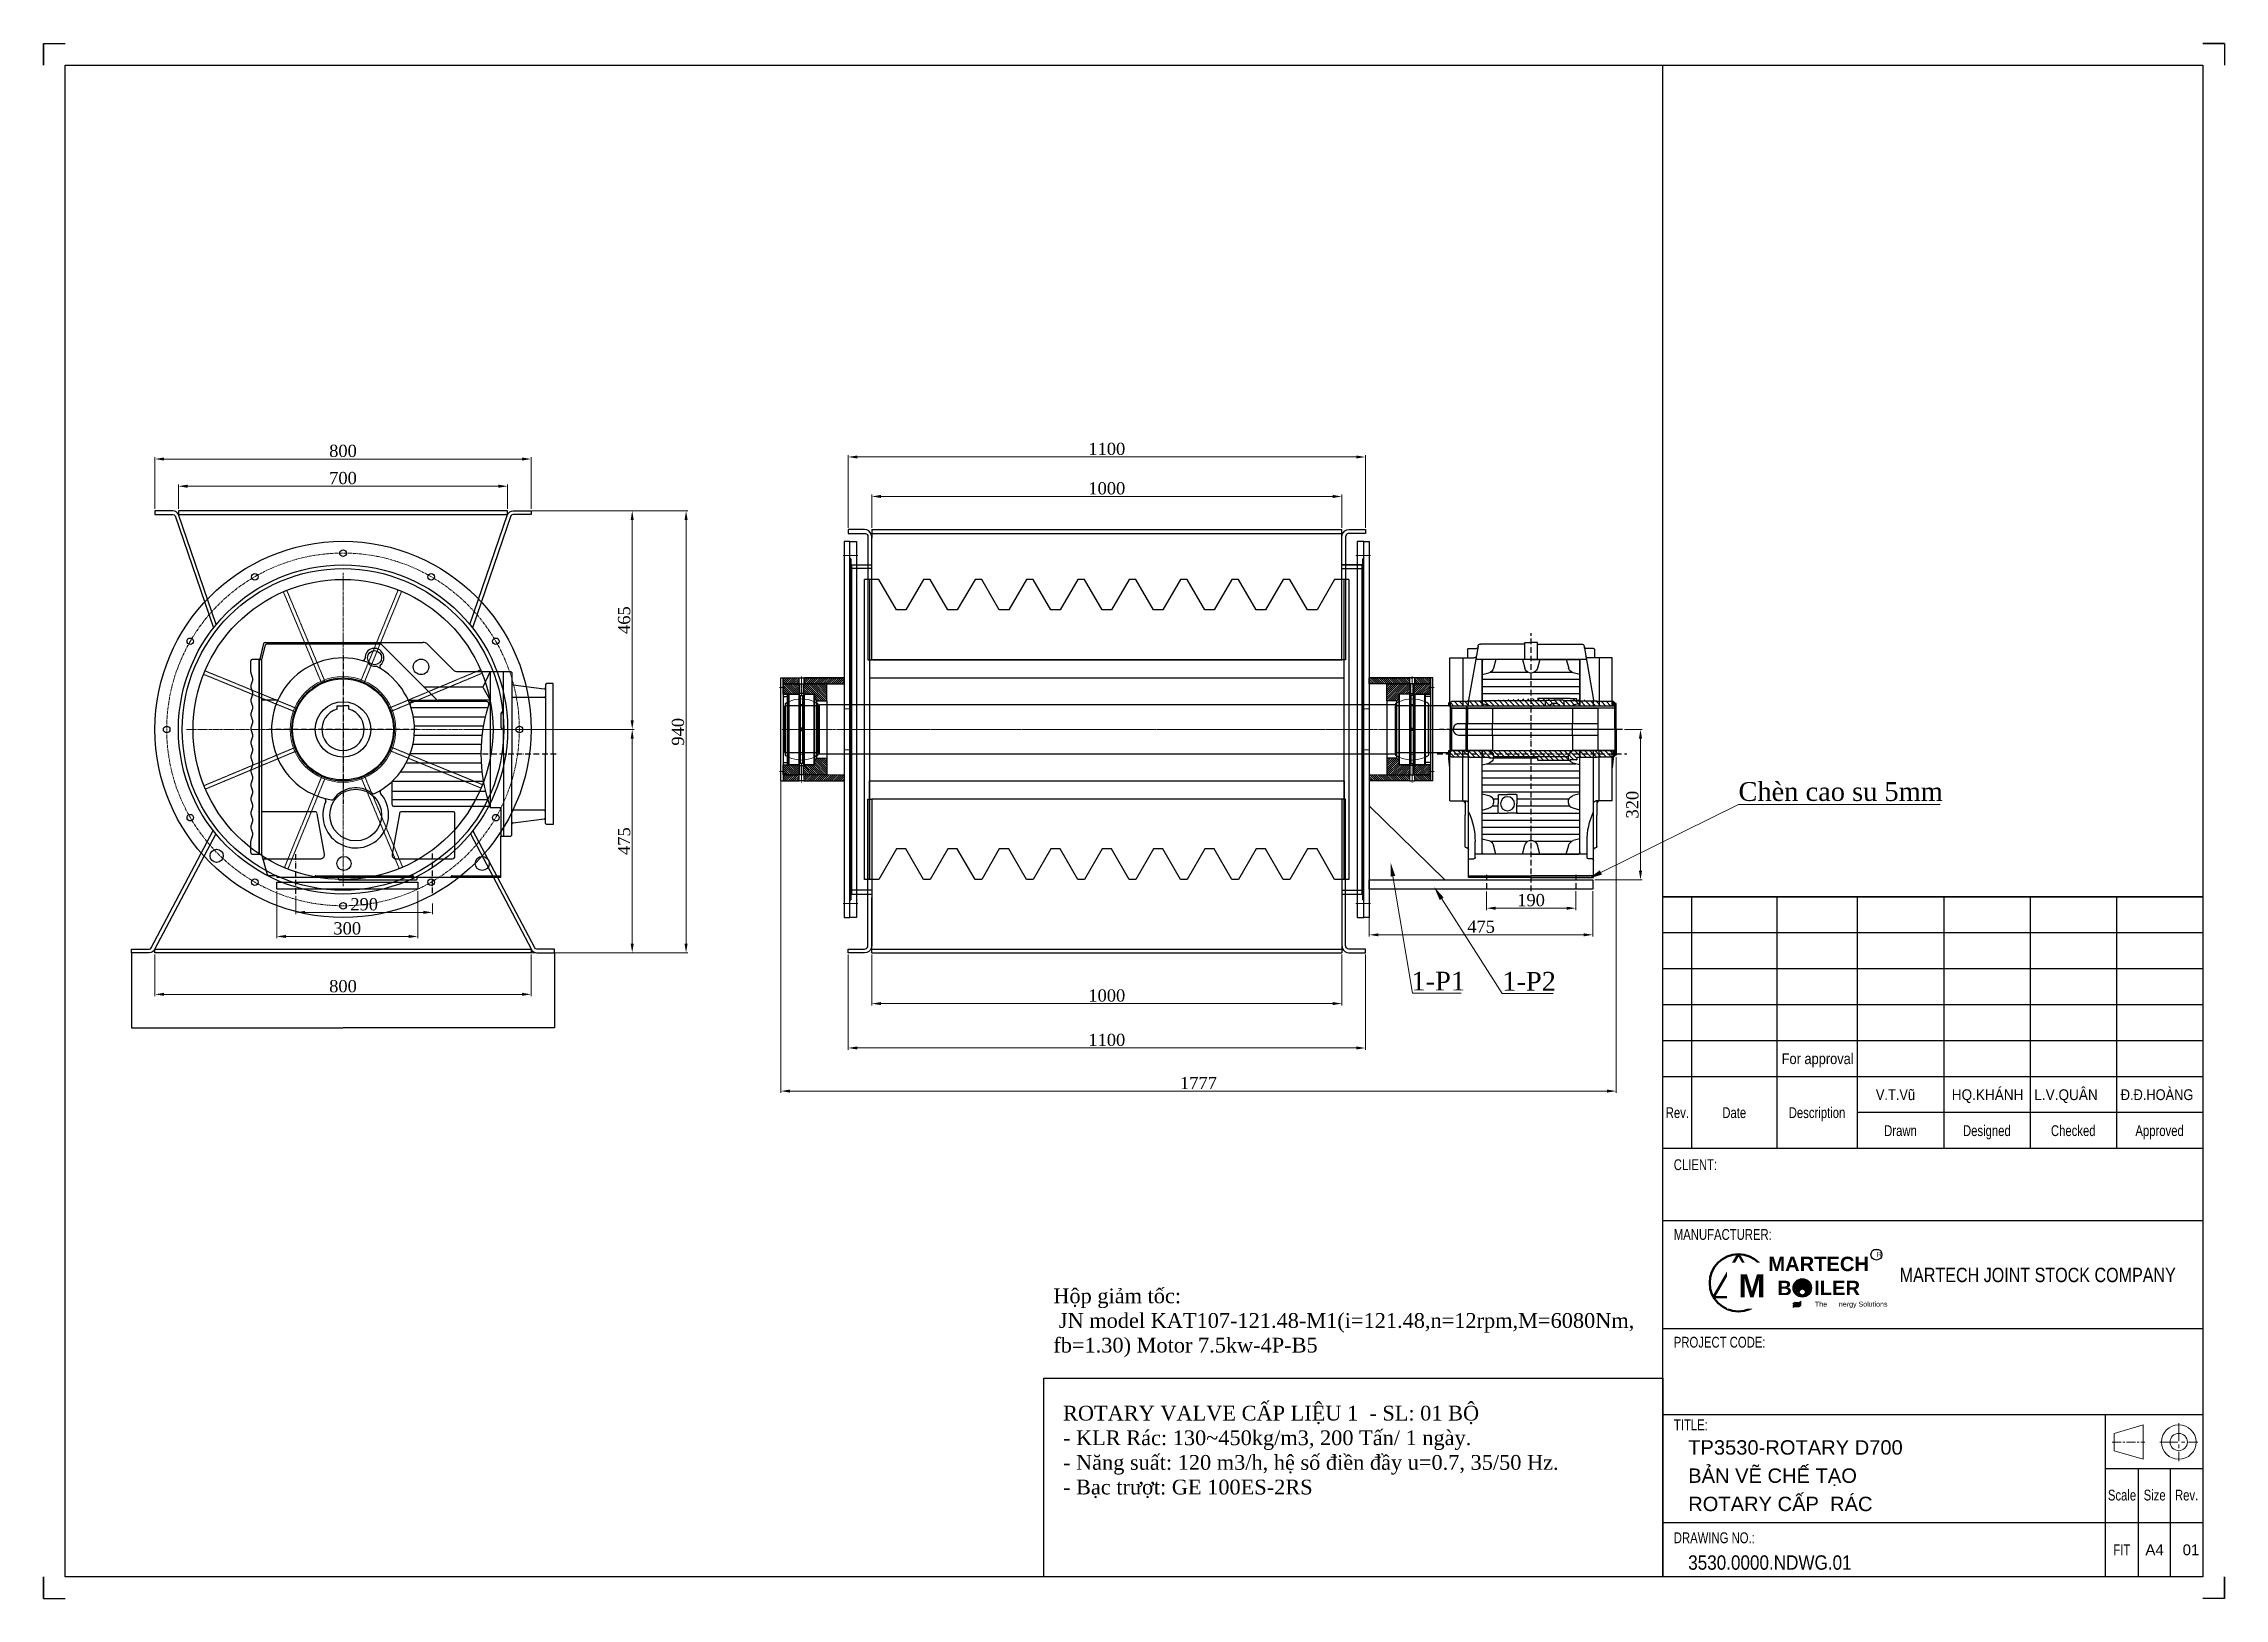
# Model space of a CAD drawing. Header units: inches. Extents: x 36705 to 45095, y -12195 to 29758.
# Drawn here: x 36855 to 41493, y 26451 to 29758 of the extents above; entities that cross this region are included whole.
import ezdxf
from ezdxf.enums import TextEntityAlignment as Align

# ---------------------------------------------------------------- set-up
doc = ezdxf.new("R2010")
doc.units = ezdxf.units.IN
doc.header["$MEASUREMENT"] = 0
for name, pattern in [('ACAD_ISO10W100', [18, 12, -3, 0, -3]), ('AM_ISO08W050x2', [9, 6, -0.75, 1.5, -0.75]), ('CENTER', [2, 1.25, -0.25, 0.25, -0.25]), ('HIDDEN', [0.375, 0.25, -0.125])]:
    doc.linetypes.add(name, pattern=pattern)
doc.layers.get('Defpoints').update_dxf_attribs({"lineweight": 5})
for name, color, linetype, lineweight in [('1.  0.2', 7, 'Continuous', 25), ('2d ConnectionPoints', 7, 'Continuous', 50), ('AM_0', 7, 'Continuous', 30), ('AM_3', 6, 'HIDDEN', 15), ('AM_4', 3, 'Continuous', 15), ('AM_5', 3, 'Continuous', 15), ('AM_7', 4, 'CENTER', 15), ('AM_8', 1, 'Continuous', 15), ('AM_9', 253, 'Continuous', 0), ('ĐƯỜNG TÂM', 8, 'CENTER', 5)]:
    doc.layers.add(name, color=color, linetype=linetype, lineweight=lineweight)
for name, color, linetype in [('5剖面线层', 2, 'Continuous'), ('noname', 250, 'Continuous'), ('TEXT', 20, 'Continuous')]:
    doc.layers.add(name, color=color, linetype=linetype)
doc.layers.add('Không in', color=7, linetype='Continuous', lineweight=25, plot=False)
doc.styles.add('0130', font='times.ttf', dxfattribs={"height": 1.5})
doc.styles.add('Chu va so', font='arial.ttf')
doc.styles.get("Standard").update_dxf_attribs({"font": 'arial.ttf'})
doc.styles.add('TCVN', font='times.ttf')
doc.styles.add('TEXT', font='arial.ttf')
doc.dimstyles.new('AM_ANSI', dxfattribs={"dimtxt": 0.12, "dimasz": 0.12, "dimexe": 0.1, "dimexo": 0.05, "dimgap": 0.06, "dimtad": 0, "dimtih": 1, "dimtoh": 1, "dimdec": 4, "dimzin": 7, "dimdsep": 46, "dimtxsty": 'Standard', "dimcen": 0, "dimclrd": 256, "dimclre": 256, "dimclrt": 2, "dimadec": 0, "dimazin": 2, "dimtp": 0.1, "dimtm": 0.1, "dimtfac": 0.71, "dimtdec": 4, "dimtofl": 0, "dimtmove": 0, "dimatfit": 3, "dimfxl": 1, "dimtolj": 1, "dimtzin": 7, "dimlwd": -1, "dimlwe": -1, "dimarcsym": 1})
doc.dimstyles.new('Hien', dxfattribs={"dimtxt": 20, "dimasz": 15, "dimexe": 3, "dimexo": 3, "dimgap": 3, "dimtad": 1, "dimtoh": 1, "dimdec": 0, "dimzin": 0, "dimdsep": 46, "dimtxsty": 'TCVN', "dimcen": 0, "dimclrd": 8, "dimclre": 250, "dimclrt": 41, "dimadec": 0, "dimazin": 0, "dimtfac": 1, "dimtdec": 0, "dimtofl": 0, "dimtmove": 1, "dimatfit": 3, "dimfxl": 1, "dimtolj": 1, "dimtzin": 0, "dimlwd": 9, "dimlwe": 9, "dimarcsym": 0})
doc.dimstyles.new('Hien$0', dxfattribs={"dimtxt": 20, "dimasz": 17, "dimexe": 3, "dimexo": 3, "dimgap": 3, "dimtad": 1, "dimtoh": 1, "dimdec": 0, "dimzin": 0, "dimdsep": 46, "dimtxsty": 'TCVN', "dimcen": 0.09, "dimclrd": 8, "dimclre": 252, "dimclrt": 41, "dimadec": 0, "dimazin": 0, "dimtfac": 1, "dimtdec": 0, "dimtofl": 0, "dimtmove": 0, "dimatfit": 3, "dimfxl": 1, "dimtolj": 1, "dimtzin": 0, "dimlwd": 9, "dimlwe": 9, "dimarcsym": 0})
pattern_1 = [(45, (-9337.911, 27603.51), (-5.38815, 5.38815), [])]

msp = doc.modelspace()

# ---------------------------------------------------------------- texts
at = {"color": 7, "insert": (39023.16358, 26861.03984, -0.17657), "char_height": 31.43448, "width": 1258.6088773, "attachment_point": 1, "style": '0130'}
msp.add_mtext('\\A1;{\\C1;ROTARY VALVE CẤP LIỆU 1  - SL: 01 BỘ\\P\\C3;- KLR Rác: 130~450kg/m3, 200 Tấn/ 1 ngày.^I\\P- Năng suất: 120 m3/h, hệ số điền đầy u=0.7, 35/50 Hz.\\P- Bạc trượt: GE 100ES-2RS}', dxfattribs=at)

# ---------------------------------------------------------------- blocks, each defined once
blk = doc.blocks.new('*U10')
blk.add_circle((0, 0), 7)
blk = doc.blocks.new('*U11')
at = {"color": 0, "linetype": 'ByBlock', "lineweight": -2, "transparency": 16777216}
blk.add_blockref('*U10', (1323.8, 52735.6), dxfattribs=at)
for p, rotation in [((1136.3, 52685.4), 30), ((1511.3, 52685.4), 329.9999999999999), ((999, 52548.1), 59.99999999999999), ((1648.6, 52548.1), 300.0000000000001), ((948.8, 52360.6), 90), ((1698.8, 52360.6), 270), ((999, 52173.1), 120), ((1648.6, 52173.1), 240), ((1136.3, 52035.9), 150), ((1511.3, 52035.9), 210), ((1323.8, 51985.6), 180)]:
    blk.add_blockref('*U10', p, dxfattribs=dict(at, rotation=rotation))
blk = doc.blocks.new('*U5')
at = {"layer": 'AM_3', "ltscale": 3}
blk.add_lwpolyline([(44.1, -95.1), (-36.8, 98.2), (-44.1, 95.1), (36.8, -98.2)], close=True, dxfattribs=at)
blk = doc.blocks.new('*U6')
at = {"color": 0, "linetype": 'ByBlock', "lineweight": -2, "transparency": 16777216}
blk.add_blockref('*U5', (1241, 52558.3), dxfattribs=at)
for p, rotation in [((1405, 52558.9), 314.9999999999999), ((1125.5, 52441.9), 44.99999999999999), ((1521.4, 52443.4), 270), ((1522, 52279.4), 225), ((1126.2, 52277.9), 89.99999999999999), ((1242.6, 52162.4), 134.9999999999999), ((1406.5, 52163), 180)]:
    blk.add_blockref('*U5', p, dxfattribs=dict(at, rotation=rotation))
blk = doc.blocks.new('ff')
blk.add_circle((1323.8, 52360.6), 319)
at = {"layer": 'AM_3', "ltscale": 3}
blk.add_circle((1323.8, 52360.6), 109.5, dxfattribs=at)
at = {"layer": 'AM_7', "ltscale": 4}
for q in [(1323.8, 52694.5), (990, 52360.6), (1657.6, 52360.6), (1323.8, 52026.8)]:
    blk.add_line((1323.8, 52360.6), q, dxfattribs=at)
blk.add_blockref('*U6', (0, 0))
blk = doc.blocks.new('lfds')
at = {"elevation": 0}
for points in [[(-17568058.1, -5718544.5), (-17568138.4, -5718310.9, 0.303273), (-17568150.4, -5718302.8), (-17568188.6, -5718302.8), (-17568188.6, -5718310.8), (-17568150.4, -5718310.8, -0.303273), (-17568145.8, -5718313.9), (-17568063.9, -5718551.6)], [(-17567519.1, -5718544.5), (-17567438.8, -5718310.9, -0.303273), (-17567426.8, -5718302.8), (-17567388.6, -5718302.8), (-17567388.6, -5718310.8), (-17567426.8, -5718310.8, 0.303273), (-17567431.4, -5718313.9), (-17567513.4, -5718551.6)], [(-17568059.4, -5718989.6), (-17568189.2, -5719235.9, -0.278346), (-17568200.7, -5719242.8), (-17568238.6, -5719242.8), (-17568238.6, -5719234.8), (-17568200.7, -5719234.8, 0.278346), (-17568196.3, -5719232.2), (-17568064.9, -5718982.8)], [(-17567517.8, -5718989.6), (-17567388.1, -5719235.9, 0.278346), (-17567376.6, -5719242.8), (-17567338.6, -5719242.8), (-17567338.6, -5719234.8), (-17567376.6, -5719234.8, -0.278346), (-17567381, -5719232.2), (-17567512.4, -5718982.8)]]:
    blk.add_lwpolyline(points, format="xyb", dxfattribs=at)
for points in [[(-17568138.6, -5718302.8), (-17568138.6, -5718310.8), (-17567438.6, -5718310.8), (-17567438.6, -5718302.8)], [(-17568188.6, -5719234.8), (-17567388.6, -5719234.8), (-17567388.6, -5719242.8), (-17568188.6, -5719242.8)]]:
    blk.add_lwpolyline(points, close=True, dxfattribs=at)
for radius in [400, 350]:
    blk.add_circle((-17567788.6, -5718767.8, 0), radius)
at = {"color": 1}
blk.add_circle((-17567788.6, -5718767.8, 0), 342, dxfattribs=at)
at = {"layer": 'AM_5'}
blk.add_circle((-17567788.6, -5718767.8, 0), 112.5, dxfattribs=at)
at = {"layer": 'AM_7', "ltscale": 5}
blk.add_circle((-17567788.6, -5718767.8, 0), 375, dxfattribs=at)
for name in ['*U11', 'ff']:
    blk.add_blockref(name, (-17569112.4, -5771128.5, 0))
blk = doc.blocks.new('1_GE_100_ES_2RS_ir_0_in_SKF_GE_100_ES_2RS_4')
at = {"layer": 'AM_0'}
for p, q in [((-35, 54.8), (-35, -54.8)), ((35, 54.8), (35, -54.8))]:
    blk.add_line(p, q, dxfattribs=at)
for start, end in [(115.029, 122.579), (57.421, 64.971), (237.421, 244.971), (295.029, 302.579)]:
    blk.add_arc((0, 0), 65, start, end, dxfattribs=at)
at = {"layer": 'AM_7'}
blk.add_line((-38.5, 0), (38.5, 0), dxfattribs=at)
at = {"layer": 'AM_9'}
for p, q in [((-5.7, 50), (-34, 50)), ((-34, 50), (-34, -50)), ((-5.7, 50), (-5.7, -50)), ((34, 50), (5.7, 50)), ((5.7, 50), (5.7, -50)), ((34, 50), (34, -50)), ((-34, -50), (-5.7, -50)), ((5.7, -50), (34, -50))]:
    blk.add_line(p, q, dxfattribs=at)
for centre, radius, start, end in [((-34, 51), 1, 180, 270), ((0, 0), 65, 64.971, 115.029), ((0, 46.5), 6.64, 31.7187, 148.2813), ((34, 51), 1, 270, 360), ((0, 0), 2.5, 176.547, 191.5772), ((0, 0), 2.5, 74.2513, 90), ((0, 0), 2.5, 348.4479, 2.5024), ((-34, -51), 1, 90, 180), ((0, 0), 65, 244.971, 295.029), ((0, -46.5), 6.64, 211.7187, 328.2813), ((34, -51), 1, 0, 90)]:
    blk.add_arc(centre, radius, start, end, dxfattribs=at)
blk = doc.blocks.new('2_GE_100_ES_2RS_or_0_in_SKF_GE_100_ES_2RS_4')
at = {"layer": 'AM_0'}
for p, q in [((-27.5, 74), (-27.5, -74)), ((-5.8, 75), (-26.5, 75)), ((-2.5, 72.1), (-5.8, 75)), ((-5.8, 75), (-5.8, -75)), ((2.5, 72.1), (-2.5, 72.1)), ((-2.5, 72.1), (-2.5, -72.1)), ((5.8, 75), (2.5, 72.1)), ((2.5, 72.1), (2.5, -72.1)), ((5.8, 75), (5.8, -75)), ((26.5, 75), (5.8, 75)), ((27.5, 74), (27.5, -74)), ((-26.5, -75), (-5.8, -75)), ((-5.8, -75), (-2.5, -72.1)), ((-2.5, -72.1), (2.5, -72.1)), ((2.5, -72.1), (5.8, -75)), ((5.8, -75), (26.5, -75))]:
    blk.add_line(p, q, dxfattribs=at)
for points in [[(-2.5, 0), (-2.5, 0), (-2.5, 0.4), (-2.4, 0.9), (-2.2, 1.2), (-1.9, 1.6), (-1.6, 1.9), (-1.3, 2.1), (-0.9, 2.3), (-0.5, 2.4), (0, 2.5), (0.4, 2.5), (0.8, 2.4), (1.2, 2.2), (1.6, 2), (1.9, 1.7), (2.1, 1.3), (2.3, 1), (2.4, 0.5), (2.5, 0)], [(2.5, 0), (2.5, -0.3), (2.4, -0.7), (2.2, -1.1), (2, -1.5), (1.8, -1.8), (1.4, -2), (1.1, -2.3), (0.7, -2.4), (0.3, -2.5), (-0.2, -2.5), (-0.6, -2.4), (-1, -2.3), (-1.3, -2.1), (-1.7, -1.9), (-2, -1.5), (-2.2, -1.2), (-2.4, -0.8), (-2.5, -0.4), (-2.5, 0)]]:
    blk.add_lwpolyline(points, dxfattribs=at)
for centre, start, end in [((-26.5, 74), 90, 180), ((26.5, 74), 0, 90), ((-26.5, -74), 180, 270), ((26.5, -74), 270, 360)]:
    blk.add_arc(centre, 1, start, end, dxfattribs=at)
at = {"layer": 'AM_4'}
for p, q in [((-26.5, 75), (-26.5, -75)), ((26.5, 75), (26.5, -75))]:
    blk.add_line(p, q, dxfattribs=at)
at = {"layer": 'AM_9'}
for start, end in [(64.971, 115.029), (244.971, 295.029)]:
    blk.add_arc((0, 0), 65, start, end, dxfattribs=at)
blk = doc.blocks.new('LK')
at = {"layer": '2d ConnectionPoints'}
blk.add_point((22303.5, 33830.6), dxfattribs=at)
blk.add_point((22303.5, 33830.6), dxfattribs=at)
for name in ['2_GE_100_ES_2RS_or_0_in_SKF_GE_100_ES_2RS_4', '1_GE_100_ES_2RS_ir_0_in_SKF_GE_100_ES_2RS_4']:
    blk.add_blockref(name, (22303.5, 33830.6))
blk = doc.blocks.new('klfjds')
at = {"true_color": 0xf1eb1f}
h = blk.add_hatch(dxfattribs=at)
h.set_pattern_fill('ANSI31', color=2, scale=25, angle=90)
h.paths.add_polyline_path([(6021.4, 33210.6), (6021.4, 33197.9), (6106.6, 33197.9), (6106.6, 33210.6)])
h.paths.add_polyline_path([(6118.2, 33210.6), (6118.2, 33197.9), (6151.4, 33197.9), (6151.4, 33210.6)])
at = {"true_color": 0xcd2027}
h = blk.add_hatch(dxfattribs=at)
h.set_pattern_fill('ANSI31', color=242, scale=25)
edge = h.paths.add_edge_path()
edge.add_spline(control_points=[(6108.4, 33197.8), (6108.2, 33197.8), (6108, 33197.9), (6107.6, 33197.9), (6107.4, 33197.9), (6107.4, 33197.9)], knot_values=[2.26088, 2.26088, 2.26088, 2.26088, 2.379631, 2.379631, 2.568038, 2.568038, 2.568038, 2.568038], degree=3, periodic=0)
edge.add_line((6107.4, 33197.9), (6058.9, 33197.9))
edge.add_line((6058.9, 33197.9), (6058.9, 33162.1))
edge.add_line((6058.9, 33162.1), (6079.9, 33162.1))
edge.add_line((6079.9, 33162.1), (6084.9, 33167.1))
edge.add_line((6084.9, 33167.1), (6084.9, 33174.1))
edge.add_line((6084.9, 33174.1), (6084.9, 33176.1))
edge.add_line((6084.9, 33176.1), (6107.4, 33176.1))
edge.add_line((6107.4, 33176.1), (6107.4, 33177.6))
edge.add_line((6107.4, 33177.6), (6108.4, 33177.6))
edge.add_line((6108.4, 33177.6), (6108.4, 33197.8))
edge = h.paths.add_edge_path()
edge.add_spline(control_points=[(6117.4, 33197.9), (6117.4, 33197.9), (6117.3, 33197.9), (6116.9, 33197.9), (6116.7, 33197.8), (6116.4, 33197.8)], knot_values=[0.446468, 0.446468, 0.446468, 0.446468, 0.634867, 0.634867, 0.753618, 0.753618, 0.753618, 0.753618], degree=3, periodic=0)
edge.add_line((6116.4, 33197.8), (6116.4, 33177.6))
edge.add_line((6116.4, 33177.6), (6117.4, 33177.6))
edge.add_line((6117.4, 33177.6), (6117.4, 33176.1))
edge.add_line((6117.4, 33176.1), (6151.4, 33176.1))
edge.add_line((6151.4, 33176.1), (6151.4, 33197.9))
edge.add_line((6151.4, 33197.9), (6117.4, 33197.9))
edge = h.paths.add_edge_path()
edge.add_spline(control_points=[(6107.4, 33004.3), (6107.4, 33004.3), (6107.6, 33004.3), (6108, 33004.3), (6108.2, 33004.3), (6108.4, 33004.4)], knot_values=[0.446468, 0.446468, 0.446468, 0.446468, 0.634875, 0.634875, 0.753627, 0.753627, 0.753627, 0.753627], degree=3, periodic=0)
edge.add_line((6108.4, 33004.4), (6108.4, 33024.6))
edge.add_line((6108.4, 33024.6), (6107.4, 33024.6))
edge.add_line((6107.4, 33024.6), (6107.4, 33026.1))
edge.add_line((6107.4, 33026.1), (6084.9, 33026.1))
edge.add_line((6084.9, 33026.1), (6084.9, 33028.1))
edge.add_line((6084.9, 33028.1), (6084.9, 33035.1))
edge.add_line((6084.9, 33035.1), (6079.9, 33040.1))
edge.add_line((6079.9, 33040.1), (6058.9, 33040.1))
edge.add_line((6058.9, 33040.1), (6058.9, 33035.1))
edge.add_line((6058.9, 33035.1), (6058.9, 33004.3))
edge.add_line((6058.9, 33004.3), (6107.4, 33004.3))
edge = h.paths.add_edge_path()
edge.add_spline(control_points=[(6116.4, 33004.4), (6116.7, 33004.3), (6116.9, 33004.3), (6117.3, 33004.3), (6117.4, 33004.3), (6117.4, 33004.3)], knot_values=[2.26088, 2.26088, 2.26088, 2.26088, 2.379631, 2.379631, 2.568038, 2.568038, 2.568038, 2.568038], degree=3, periodic=0)
edge.add_line((6117.4, 33004.3), (6151.4, 33004.3))
edge.add_line((6151.4, 33004.3), (6151.4, 33026.1))
edge.add_line((6151.4, 33026.1), (6117.4, 33026.1))
edge.add_line((6117.4, 33026.1), (6117.4, 33024.6))
edge.add_line((6117.4, 33024.6), (6116.4, 33024.6))
edge.add_line((6116.4, 33024.6), (6116.4, 33004.4))
at = {"true_color": 0xf1eb1f}
h = blk.add_hatch(dxfattribs=at)
h.set_pattern_fill('ANSI31', color=2, scale=25, angle=90)
h.paths.add_polyline_path([(6106.6, 32991.6), (6021.4, 32991.6), (6021.4, 33004.3), (6106.6, 33004.3)])
h.paths.add_polyline_path([(6151.4, 32991.6), (6118.2, 32991.6), (6118.2, 33004.3), (6151.4, 33004.3)])
for p, q in [((6058.9, 33162.1), (6058.9, 33037.1)), ((6079.9, 33162.1), (6084.9, 33167.1)), ((6079.9, 33040.1), (6079.9, 33162.1)), ((6079.9, 33040.1), (6084.9, 33035.1))]:
    blk.add_line(p, q)
at = {"ltscale": 0.02}
for p, q in [((6107.4, 33176.1), (6084.9, 33176.1)), ((6084.9, 33026.1), (6084.9, 33176.1)), ((6107.4, 33177.6), (6107.4, 33024.6)), ((6108.4, 33177.6), (6107.4, 33177.6)), ((6108.4, 33177.6), (6108.4, 33197.9)), ((6116.4, 33177.6), (6116.4, 33197.9)), ((6151.4, 33197.9), (6116.4, 33197.9)), ((6117.4, 33177.6), (6116.4, 33177.6)), ((6117.4, 33177.6), (6117.4, 33024.6)), ((6151.4, 33176.1), (6117.4, 33176.1)), ((6151.4, 33197.9), (6151.4, 33004.3)), ((6107.4, 33026.1), (6084.9, 33026.1)), ((6108.4, 33024.6), (6107.4, 33024.6)), ((6108.4, 33004.3), (6108.4, 33024.6)), ((6116.4, 33004.3), (6116.4, 33024.6)), ((6117.4, 33024.6), (6116.4, 33024.6)), ((6151.4, 33026.1), (6117.4, 33026.1)), ((6151.4, 33004.3), (6116.4, 33004.3))]:
    blk.add_line(p, q, dxfattribs=at)
for points in [[(6021.4, 33210.6), (6106.6, 33210.6), (6106.6, 33197.9), (6021.4, 33197.9)], [(6151.4, 33210.6), (6118.2, 33210.6), (6118.2, 33197.9), (6151.4, 33197.9)]]:
    blk.add_lwpolyline(points, close=True)
for points in [[(6080, 33162.1), (6058.9, 33162.1), (6058.9, 33197.9), (6108.4, 33197.9), (6108.4, 33177.6), (6107.4, 33177.6), (6107.4, 33176.1), (6084.9, 33176.1), (6084.9, 33174.1), (6084.9, 33174.1), (6084.9, 33165.1)], [(6151.4, 33197.9), (6116.4, 33197.9)], [(6079.9, 33040.1), (6058.9, 33040.1), (6058.9, 33004.3), (6108.4, 33004.3), (6108.4, 33024.6), (6107.4, 33024.6), (6107.4, 33026.1), (6084.9, 33026.1), (6084.9, 33028.1), (6084.9, 33028.1), (6084.9, 33037.1)]]:
    blk.add_lwpolyline(points, dxfattribs=at)
for points, knots in [([(6116.4, 33197.9), (6116.4, 33197.9), (6116.3, 33197.9), (6115.9, 33197.9), (6115.6, 33197.9), (6114.9, 33197.8), (6114.5, 33197.8), (6113.5, 33197.8), (6112.9, 33197.8), (6111.9, 33197.8), (6111.4, 33197.8), (6110.4, 33197.8), (6110, 33197.8), (6109.2, 33197.9), (6108.9, 33197.9), (6108.5, 33197.9), (6108.4, 33197.9), (6108.4, 33197.9)], [0.602832, 0.602832, 0.602832, 0.602832, 0.75354, 0.75354, 0.904248, 0.904248, 1.054956, 1.054956, 1.205664, 1.205664, 1.356372, 1.356372, 1.50708, 1.50708, 1.657788, 1.657788, 1.808496, 1.808496, 1.808496, 1.808496]), ([(6108.4, 33177.6), (6108.4, 33177.6), (6108.5, 33177.6), (6108.9, 33177.6), (6109.2, 33177.5), (6110, 33177.5), (6110.4, 33177.5), (6111.4, 33177.5), (6111.9, 33177.4), (6112.9, 33177.4), (6113.5, 33177.5), (6114.5, 33177.5), (6114.9, 33177.5), (6115.6, 33177.5), (6115.9, 33177.6), (6116.3, 33177.6), (6116.4, 33177.6), (6116.4, 33177.6)], [0.602936, 0.602936, 0.602936, 0.602936, 0.753669, 0.753669, 0.904403, 0.904403, 1.055137, 1.055137, 1.205871, 1.205871, 1.356605, 1.356605, 1.507339, 1.507339, 1.658073, 1.658073, 1.808807, 1.808807, 1.808807, 1.808807]), ([(6116.4, 33024.6), (6116.4, 33024.6), (6116.3, 33024.6), (6115.9, 33024.6), (6115.6, 33024.6), (6114.9, 33024.7), (6114.5, 33024.7), (6113.5, 33024.7), (6112.9, 33024.7), (6111.9, 33024.7), (6111.4, 33024.7), (6110.4, 33024.7), (6110, 33024.7), (6109.2, 33024.6), (6108.9, 33024.6), (6108.5, 33024.6), (6108.4, 33024.6), (6108.4, 33024.6)], [0.602936, 0.602936, 0.602936, 0.602936, 0.753669, 0.753669, 0.904403, 0.904403, 1.055137, 1.055137, 1.205871, 1.205871, 1.356605, 1.356605, 1.507339, 1.507339, 1.658073, 1.658073, 1.808807, 1.808807, 1.808807, 1.808807]), ([(6108.4, 33004.3), (6108.4, 33004.3), (6108.5, 33004.3), (6108.9, 33004.3), (6109.2, 33004.3), (6110, 33004.4), (6110.4, 33004.4), (6111.4, 33004.4), (6111.9, 33004.4), (6112.9, 33004.4), (6113.5, 33004.4), (6114.5, 33004.4), (6114.9, 33004.4), (6115.6, 33004.3), (6115.9, 33004.3), (6116.3, 33004.3), (6116.4, 33004.3), (6116.4, 33004.3)], [0.602832, 0.602832, 0.602832, 0.602832, 0.75354, 0.75354, 0.904248, 0.904248, 1.054956, 1.054956, 1.205664, 1.205664, 1.356372, 1.356372, 1.50708, 1.50708, 1.657788, 1.657788, 1.808496, 1.808496, 1.808496, 1.808496])]:
    blk.add_open_spline(points, degree=3, knots=knots, dxfattribs=at)
at = {"layer": 'AM_0'}
for p, q in [((6124.4, 33210.6), (6021.4, 33210.6)), ((6107.4, 33210.6), (6021.4, 33210.6)), ((6021.4, 33210.6), (6021.4, 32991.6)), ((6151.4, 33210.6), (6117.4, 33210.6)), ((6151.4, 33210.6), (6151.4, 32991.6)), ((6107.4, 32991.6), (6021.4, 32991.6)), ((6151.4, 32991.6), (6117.4, 32991.6))]:
    blk.add_line(p, q, dxfattribs=at)
blk.add_lwpolyline([(6116.4, 33197.9), (6116.4, 33177.6), (6117.4, 33177.6), (6117.4, 33176.1), (6151.4, 33176.1), (6151.4, 33197.9)], dxfattribs=at)
blk.add_lwpolyline([(6151.4, 33026.1), (6117.4, 33026.1), (6117.4, 33024.6), (6116.4, 33024.6), (6116.4, 33004.3), (6151.4, 33004.3)], close=True, dxfattribs=at)
for points, knots in [([(6112.4, 33210.4), (6111.8, 33210.4), (6111.1, 33210.5), (6109.9, 33210.5), (6109.3, 33210.5), (6108.5, 33210.5), (6108.1, 33210.6), (6107.6, 33210.6), (6107.4, 33210.6), (6107.4, 33210.6)], [0, 0, 0, 0, 0.1883912, 0.1883912, 0.3767823, 0.3767823, 0.5651734, 0.5651734, 0.7535645, 0.7535645, 0.7535645, 0.7535645]), ([(6117.4, 33210.6), (6117.4, 33210.6), (6117.3, 33210.6), (6116.8, 33210.6), (6116.4, 33210.5), (6115.5, 33210.5), (6115, 33210.5), (6113.7, 33210.5), (6113.1, 33210.4), (6112.4, 33210.4)], [2.2606934, 2.2606934, 2.2606934, 2.2606934, 2.4490845, 2.4490845, 2.6374756, 2.6374756, 2.8258667, 2.8258667, 3.0142579, 3.0142579, 3.0142579, 3.0142579]), ([(6107.4, 32991.6), (6107.4, 32991.6), (6107.6, 32991.6), (6108.1, 32991.6), (6108.5, 32991.7), (6109.3, 32991.7), (6109.9, 32991.7), (6111.1, 32991.7), (6111.8, 32991.7), (6112.4, 32991.7)], [2.2606934, 2.2606934, 2.2606934, 2.2606934, 2.4490845, 2.4490845, 2.6374756, 2.6374756, 2.8258667, 2.8258667, 3.0142579, 3.0142579, 3.0142579, 3.0142579]), ([(6112.4, 32991.7), (6113.1, 32991.7), (6113.7, 32991.7), (6115, 32991.7), (6115.5, 32991.7), (6116.4, 32991.7), (6116.8, 32991.6), (6117.3, 32991.6), (6117.4, 32991.6), (6117.4, 32991.6)], [0, 0, 0, 0, 0.1883912, 0.1883912, 0.3767823, 0.3767823, 0.5651734, 0.5651734, 0.7535645, 0.7535645, 0.7535645, 0.7535645])]:
    blk.add_open_spline(points, degree=3, knots=knots, dxfattribs=at)
at = {"layer": 'AM_3', "ltscale": 0.02}
for p, q in [((6107.4, 33210.6), (6107.4, 33197.9)), ((6117.4, 33210.6), (6117.4, 33197.9)), ((6124.4, 33197.9), (6021.4, 33197.9)), ((6107.4, 33197.9), (6021.4, 33197.9)), ((6151.4, 33197.9), (6117.4, 33197.9)), ((6107.4, 33004.3), (6021.4, 33004.3)), ((6107.4, 33004.3), (6107.4, 32991.6)), ((6117.4, 33004.3), (6117.4, 32991.6)), ((6151.4, 33004.3), (6117.4, 33004.3))]:
    blk.add_line(p, q, dxfattribs=at)
at = {"layer": 'AM_3', "ltscale": 0.02027}
for points, knots in [([(6107.4, 33197.9), (6107.4, 33197.9), (6107.6, 33197.9), (6108.1, 33197.9), (6108.5, 33197.8), (6109.3, 33197.8), (6109.9, 33197.8), (6111.1, 33197.7), (6111.8, 33197.7), (6112.4, 33197.7)], [2.2608796, 2.2608796, 2.2608796, 2.2608796, 2.4492861, 2.4492861, 2.6376927, 2.6376927, 2.8260994, 2.8260994, 3.0145061, 3.0145061, 3.0145061, 3.0145061]), ([(6112.4, 33197.7), (6113.1, 33197.7), (6113.7, 33197.7), (6115, 33197.8), (6115.5, 33197.8), (6116.4, 33197.8), (6116.8, 33197.9), (6117.3, 33197.9), (6117.4, 33197.9), (6117.4, 33197.9)], [0, 0, 0, 0, 0.1884067, 0.1884067, 0.3768134, 0.3768134, 0.56522, 0.56522, 0.7536265, 0.7536265, 0.7536265, 0.7536265]), ([(6112.4, 33004.5), (6111.8, 33004.5), (6111.1, 33004.5), (6109.9, 33004.4), (6109.3, 33004.4), (6108.5, 33004.4), (6108.1, 33004.3), (6107.6, 33004.3), (6107.4, 33004.3), (6107.4, 33004.3)], [0, 0, 0, 0, 0.1884067, 0.1884067, 0.3768134, 0.3768134, 0.56522, 0.56522, 0.7536265, 0.7536265, 0.7536265, 0.7536265]), ([(6117.4, 33004.3), (6117.4, 33004.3), (6117.3, 33004.3), (6116.8, 33004.3), (6116.4, 33004.4), (6115.5, 33004.4), (6115, 33004.4), (6113.7, 33004.5), (6113.1, 33004.5), (6112.4, 33004.5)], [2.2608796, 2.2608796, 2.2608796, 2.2608796, 2.4492861, 2.4492861, 2.6376927, 2.6376927, 2.8260994, 2.8260994, 3.0145061, 3.0145061, 3.0145061, 3.0145061])]:
    blk.add_open_spline(points, degree=3, knots=knots, dxfattribs=at)
at = {"layer": 'AM_7', "linetype": 'AM_ISO08W050x2'}
for p, q in [((6112.4, 33213.6), (6112.4, 33194.9)), ((6112.4, 33007.3), (6112.4, 32988.6))]:
    blk.add_line(p, q, dxfattribs=at)
at = {"layer": 'AM_7', "ltscale": 0.005}
for p, q in [((6112.4, 33202.5), (6112.4, 33174.4)), ((6112.4, 33001.4), (6112.4, 33027.7))]:
    blk.add_line(p, q, dxfattribs=at)
at = {"layer": 'AM_7', "ltscale": 0.01}
blk.add_line((6055.9, 33101.1), (6154.4, 33101.1), dxfattribs=at)
blk = doc.blocks.new('lkfjd')
at = {"layer": 'AM_0'}
for p, q in [((6777.4, 33210.6), (6772.4, 33210.6)), ((6772.4, 33210.6), (6772.4, 33176.1)), ((6772.4, 33210.6), (6772.4, 33031.1)), ((6777.4, 33101.1), (6777.4, 33210.6)), ((6760.9, 33026.1), (6760.9, 33176.1)), ((6772.4, 33176.1), (6760.9, 33176.1)), ((6772.4, 33171.1), (6760.9, 33171.1)), ((6777.4, 32991.6), (6777.4, 33101.1)), ((6772.4, 33031.1), (6760.9, 33031.1)), ((6772.4, 33026.1), (6760.9, 33026.1)), ((6772.4, 33026.1), (6772.4, 32991.6)), ((6777.4, 32991.6), (6772.4, 32991.6))]:
    blk.add_line(p, q, dxfattribs=at)
at = {"layer": 'AM_3', "ltscale": 0.02}
for p, q in [((6777.4, 33151.1), (6772.4, 33151.1)), ((6777.4, 33051.1), (6772.4, 33051.1))]:
    blk.add_line(p, q, dxfattribs=at)
at = {"layer": 'AM_7', "linetype": 'AM_ISO08W050x2'}
for p, q in [((6780.4, 33190.6), (6769.4, 33190.6)), ((6780.4, 33011.6), (6769.4, 33011.6))]:
    blk.add_line(p, q, dxfattribs=at)
blk = doc.blocks.new('lkfjsd')
for name, p in [('klfjds', (0, 0)), ('lkfjd', (-621, 0)), ('LK', (-16191.1, -729.5))]:
    blk.add_blockref(name, p)
blk = doc.blocks.new('*D51')
at = {"color": 250, "lineweight": 9, "transparency": 16777216}
for p, q in [((37141.9, 28768.1), (37141.9, 28820.3)), ((37841.9, 28768.1), (37841.9, 28820.3))]:
    blk.add_line(p, q, dxfattribs=at)
at = {"color": 8, "lineweight": 9, "transparency": 16777216}
blk.add_line((37161.4, 28816.4), (37822.4, 28816.4), dxfattribs=at)
at = {"color": 8, "transparency": 16777216}
for points in [[(37161.4, 28819.7), (37161.4, 28813.2), (37141.9, 28816.4)], [(37822.4, 28819.7), (37822.4, 28813.2), (37841.9, 28816.4)]]:
    blk.add_solid(points, dxfattribs=at)
at = {"layer": 'Defpoints', "color": 0, "transparency": 16777216}
for p in [(37841.9, 28816.4), (37141.9, 28764.2), (37841.9, 28764.2)]:
    blk.add_point(p, dxfattribs=at)
at = {"color": 41, "transparency": 16777216, "insert": (37491.9, 28833.6), "char_height": 26, "attachment_point": 5, "style": 'TCVN'}
blk.add_mtext('\\A1;700', dxfattribs=at)
blk = doc.blocks.new('*D52')
at = {"color": 250, "lineweight": 9, "transparency": 16777216}
for p, q in [((37091.9, 28768.1), (37091.9, 28878.2)), ((37891.9, 28768.1), (37891.9, 28878.2))]:
    blk.add_line(p, q, dxfattribs=at)
at = {"color": 8, "lineweight": 9, "transparency": 16777216}
blk.add_line((37111.4, 28874.3), (37872.4, 28874.3), dxfattribs=at)
at = {"color": 8, "transparency": 16777216}
for points in [[(37111.4, 28877.5), (37111.4, 28871), (37091.9, 28874.3)], [(37872.4, 28877.5), (37872.4, 28871), (37891.9, 28874.3)]]:
    blk.add_solid(points, dxfattribs=at)
at = {"layer": 'Defpoints', "color": 0, "transparency": 16777216}
for p in [(37891.9, 28874.3), (37091.9, 28764.2), (37891.9, 28764.2)]:
    blk.add_point(p, dxfattribs=at)
at = {"color": 41, "transparency": 16777216, "insert": (37491.9, 28891.4), "char_height": 26, "attachment_point": 5, "style": 'TCVN'}
blk.add_mtext('\\A1;800', dxfattribs=at)
blk = doc.blocks.new('*D53')
at = {"color": 250, "lineweight": 9, "transparency": 16777216}
for p, q in [((37091.9, 27820.3), (37091.9, 27732)), ((37891.9, 27820.3), (37891.9, 27732))]:
    blk.add_line(p, q, dxfattribs=at)
at = {"color": 8, "lineweight": 9, "transparency": 16777216}
blk.add_line((37111.4, 27735.9), (37872.4, 27735.9), dxfattribs=at)
at = {"color": 8, "transparency": 16777216}
for points in [[(37111.4, 27739.2), (37111.4, 27732.7), (37091.9, 27735.9)], [(37872.4, 27739.2), (37872.4, 27732.7), (37891.9, 27735.9)]]:
    blk.add_solid(points, dxfattribs=at)
at = {"layer": 'Defpoints', "color": 0, "transparency": 16777216}
for p in [(37091.9, 27824.2), (37891.9, 27824.2), (37891.9, 27735.9)]:
    blk.add_point(p, dxfattribs=at)
at = {"color": 41, "transparency": 16777216, "insert": (37491.9, 27753.1), "char_height": 26, "attachment_point": 5, "style": 'TCVN'}
blk.add_mtext('\\A1;800', dxfattribs=at)
blk = doc.blocks.new('*D42')
at = {"linetype": 'ByBlock', "transparency": 16777216}
for p, q in [((37041.9, 27824.2), (37041.9, 27664.6)), ((37941.9, 27824.2), (37941.9, 27664.6)), ((37042, 27664.7), (37491.5, 27664.7)), ((37941.8, 27664.7), (37492.3, 27664.7))]:
    blk.add_line(p, q, dxfattribs=at)
at = {"transparency": 16777216}
for points in [[(37042, 27664.8), (37042, 27664.7), (37041.9, 27664.7)], [(37941.8, 27664.8), (37941.8, 27664.7), (37941.9, 27664.7)]]:
    blk.add_solid(points, dxfattribs=at)
at = {"layer": 'Defpoints', "color": 0, "transparency": 16777216}
for p in [(37041.9, 27824.2), (37941.9, 27824.2), (37941.9, 27664.7)]:
    blk.add_point(p, dxfattribs=at)
at = {"color": 2, "transparency": 16777216, "insert": (37491.9, 27664.7), "char_height": 0.12, "attachment_point": 5}
blk.add_mtext('\\A1;900.0000', dxfattribs=at)
blk = doc.blocks.new('*D43')
at = {"color": 250, "lineweight": 9, "transparency": 16777216}
for p, q in [((37891.7, 28764.2), (38225.4, 28764.2)), ((37941.8, 27824.2), (38225.4, 27824.2))]:
    blk.add_line(p, q, dxfattribs=at)
at = {"color": 8, "lineweight": 9, "transparency": 16777216}
blk.add_line((38221.5, 28744.7), (38221.5, 27843.7), dxfattribs=at)
at = {"color": 8, "transparency": 16777216}
for points in [[(38218.3, 28744.7), (38224.8, 28744.7), (38221.5, 28764.2)], [(38218.3, 27843.7), (38224.8, 27843.7), (38221.5, 27824.2)]]:
    blk.add_solid(points, dxfattribs=at)
at = {"layer": 'Defpoints', "color": 0, "transparency": 16777216}
for p in [(37887.8, 28764.2), (37937.9, 27824.2), (38221.5, 27824.2)]:
    blk.add_point(p, dxfattribs=at)
at = {"color": 41, "transparency": 16777216, "insert": (38204.4, 28294.2), "char_height": 26, "attachment_point": 5, "rotation": 90, "style": 'TCVN'}
blk.add_mtext('\\A1;940', dxfattribs=at)
blk = doc.blocks.new('*D44')
at = {"color": 250, "lineweight": 9, "transparency": 16777216}
for p, q in [((38616.3, 28728.1), (38616.3, 28798.5)), ((39616.3, 28728.1), (39616.3, 28798.5))]:
    blk.add_line(p, q, dxfattribs=at)
at = {"color": 8, "lineweight": 9, "transparency": 16777216}
blk.add_line((38635.8, 28794.6), (39596.8, 28794.6), dxfattribs=at)
at = {"color": 8, "transparency": 16777216}
for points in [[(38635.8, 28797.9), (38635.8, 28791.4), (38616.3, 28794.6)], [(39596.8, 28797.9), (39596.8, 28791.4), (39616.3, 28794.6)]]:
    blk.add_solid(points, dxfattribs=at)
at = {"layer": 'Defpoints', "color": 0, "transparency": 16777216}
for p in [(39616.3, 28794.6), (38616.3, 28724.2), (39616.3, 28724.2)]:
    blk.add_point(p, dxfattribs=at)
at = {"color": 41, "transparency": 16777216, "insert": (39116.3, 28811.8), "char_height": 26, "attachment_point": 5, "style": 'TCVN'}
blk.add_mtext('\\A1;1000', dxfattribs=at)
blk = doc.blocks.new('*D45')
at = {"color": 250, "lineweight": 9, "transparency": 16777216}
for p, q in [((38566.3, 28728.1), (38566.3, 28882.5)), ((39666.3, 28728.1), (39666.3, 28882.5))]:
    blk.add_line(p, q, dxfattribs=at)
at = {"color": 8, "lineweight": 9, "transparency": 16777216}
blk.add_line((38585.8, 28878.6), (39646.8, 28878.6), dxfattribs=at)
at = {"color": 8, "transparency": 16777216}
for points in [[(38585.8, 28881.8), (38585.8, 28875.3), (38566.3, 28878.6)], [(39646.8, 28881.8), (39646.8, 28875.3), (39666.3, 28878.6)]]:
    blk.add_solid(points, dxfattribs=at)
at = {"layer": 'Defpoints', "color": 0, "transparency": 16777216}
for p in [(39666.3, 28878.6), (38566.3, 28724.2), (39666.3, 28724.2)]:
    blk.add_point(p, dxfattribs=at)
at = {"color": 41, "transparency": 16777216, "insert": (39116.3, 28895.7), "char_height": 26, "attachment_point": 5, "style": 'TCVN'}
blk.add_mtext('\\A1;1100', dxfattribs=at)
blk = doc.blocks.new('*D46')
at = {"color": 250, "lineweight": 9, "transparency": 16777216}
for p, q in [((38423, 28220.5), (38423, 27526.3)), ((40199.6, 28240.3), (40199.6, 27526.3))]:
    blk.add_line(p, q, dxfattribs=at)
at = {"color": 8, "lineweight": 9, "transparency": 16777216}
blk.add_line((38442.5, 27530.2), (40180.1, 27530.2), dxfattribs=at)
at = {"color": 8, "transparency": 16777216}
for points in [[(38442.5, 27533.4), (38442.5, 27526.9), (38423, 27530.2)], [(40180.1, 27533.4), (40180.1, 27526.9), (40199.6, 27530.2)]]:
    blk.add_solid(points, dxfattribs=at)
at = {"layer": 'Defpoints', "color": 0, "transparency": 16777216}
for p in [(38423, 28224.4), (40199.6, 28244.2), (40199.6, 27530.2)]:
    blk.add_point(p, dxfattribs=at)
at = {"color": 41, "transparency": 16777216, "insert": (39311.3, 27547.3), "char_height": 26, "attachment_point": 5, "style": 'TCVN'}
blk.add_mtext('\\A1;1777', dxfattribs=at)
blk = doc.blocks.new('*D47')
at = {"color": 250, "lineweight": 9, "transparency": 16777216}
for p, q in [((37861.8, 28764.2), (38110.9, 28764.2)), ((37753.4, 28299.2), (38110.9, 28299.2))]:
    blk.add_line(p, q, dxfattribs=at)
at = {"color": 8, "lineweight": 9, "transparency": 16777216}
blk.add_line((38107, 28318.7), (38107, 28744.7), dxfattribs=at)
at = {"color": 8, "transparency": 16777216}
for points in [[(38103.7, 28744.7), (38110.2, 28744.7), (38107, 28764.2)], [(38103.7, 28318.7), (38110.2, 28318.7), (38107, 28299.2)]]:
    blk.add_solid(points, dxfattribs=at)
at = {"layer": 'Defpoints', "color": 0, "transparency": 16777216}
for p in [(37857.9, 28764.2), (38107, 28764.2), (37749.5, 28299.2)]:
    blk.add_point(p, dxfattribs=at)
at = {"color": 41, "transparency": 16777216, "insert": (38089.8, 28531.7), "char_height": 26, "attachment_point": 5, "rotation": 90, "style": 'TCVN'}
blk.add_mtext('\\A1;465', dxfattribs=at)
blk = doc.blocks.new('*D48')
at = {"color": 250, "lineweight": 9, "transparency": 16777216}
for p, q in [((37753.4, 28299.2), (38110.9, 28299.2)), ((37848.3, 27824.2), (38110.9, 27824.2))]:
    blk.add_line(p, q, dxfattribs=at)
at = {"color": 8, "lineweight": 9, "transparency": 16777216}
blk.add_line((38107, 28279.7), (38107, 27843.7), dxfattribs=at)
at = {"color": 8, "transparency": 16777216}
for points in [[(38103.7, 28279.7), (38110.2, 28279.7), (38107, 28299.2)], [(38103.7, 27843.7), (38110.2, 27843.7), (38107, 27824.2)]]:
    blk.add_solid(points, dxfattribs=at)
at = {"layer": 'Defpoints', "color": 0, "transparency": 16777216}
for p in [(37749.5, 28299.2), (37844.4, 27824.2), (38107, 27824.2)]:
    blk.add_point(p, dxfattribs=at)
at = {"color": 41, "transparency": 16777216, "insert": (38089.8, 28061.7), "char_height": 26, "attachment_point": 5, "rotation": 90, "style": 'TCVN'}
blk.add_mtext('\\A1;475', dxfattribs=at)
blk = doc.blocks.new('*D49')
at = {"color": 250, "lineweight": 9, "transparency": 16777216}
for p, q in [((38616.3, 27820.3), (38616.3, 27712.3)), ((39616.3, 27820.3), (39616.3, 27712.3))]:
    blk.add_line(p, q, dxfattribs=at)
at = {"color": 8, "lineweight": 9, "transparency": 16777216}
blk.add_line((39596.8, 27716.2), (38635.8, 27716.2), dxfattribs=at)
at = {"color": 8, "transparency": 16777216}
for points in [[(38635.8, 27719.5), (38635.8, 27713), (38616.3, 27716.2)], [(39596.8, 27719.5), (39596.8, 27713), (39616.3, 27716.2)]]:
    blk.add_solid(points, dxfattribs=at)
at = {"layer": 'Defpoints', "color": 0, "transparency": 16777216}
for p in [(38616.3, 27824.2), (39616.3, 27824.2), (38616.3, 27716.2)]:
    blk.add_point(p, dxfattribs=at)
at = {"color": 41, "transparency": 16777216, "insert": (39116.3, 27733.3), "char_height": 26, "attachment_point": 5, "style": 'TCVN'}
blk.add_mtext('\\A1;1000', dxfattribs=at)
blk = doc.blocks.new('*D50')
at = {"color": 250, "lineweight": 9, "transparency": 16777216}
for p, q in [((38566.3, 27820.3), (38566.3, 27617.9)), ((39666.3, 27820.3), (39666.3, 27617.9))]:
    blk.add_line(p, q, dxfattribs=at)
at = {"color": 8, "lineweight": 9, "transparency": 16777216}
blk.add_line((38585.8, 27621.8), (39646.8, 27621.8), dxfattribs=at)
at = {"color": 8, "transparency": 16777216}
for points in [[(38585.8, 27625.1), (38585.8, 27618.6), (38566.3, 27621.8)], [(39646.8, 27625.1), (39646.8, 27618.6), (39666.3, 27621.8)]]:
    blk.add_solid(points, dxfattribs=at)
at = {"layer": 'Defpoints', "color": 0, "transparency": 16777216}
for p in [(38566.3, 27824.2), (39666.3, 27824.2), (39666.3, 27621.8)]:
    blk.add_point(p, dxfattribs=at)
at = {"color": 41, "transparency": 16777216, "insert": (39116.3, 27638.9), "char_height": 26, "attachment_point": 5, "style": 'TCVN'}
blk.add_mtext('\\A1;1100', dxfattribs=at)
blk = doc.blocks.new('KHUNG TEN A4 - TD - 13.2.2023')
for p, q in [((0, 216), (0, 213)), ((0, 213), (0, 216)), ((0, 216), (3, 216)), ((300, 216), (303, 216)), ((303, 216), (303, 213)), ((225, 92.48), (225, 213)), ((300, 97.48), (225, 97.48)), ((229, 62.5), (229, 97.48)), ((300, 92.48), (225, 92.48)), ((300, 87.48), (225, 87.48)), ((300, 82.48), (225, 82.48)), ((300, 77.48), (225, 77.48)), ((300, 72.48), (225, 72.48)), ((300, 67.48), (252, 67.48)), ((300, 18), (286.5, 18)), ((0, 3), (0, 0)), ((0, 0), (3, 0)), ((303, 3), (303, 0)), ((303, 0), (300, 0))]:
    blk.add_line(p, q)
at = {"lineweight": 25}
for p, q in [((240.8, 97.48, 0), (240.8, 62.5)), ((252, 97.48, 0), (252, 62.5, 0)), ((264, 97.48, 0), (264, 62.5, 0)), ((276, 97.48, 0), (276, 62.5, 0)), ((288, 97.48, 0), (288, 62.5, 0)), ((300, 62.5), (225, 62.5)), ((225, 52.5), (300, 52.5)), ((225, 37.5), (300, 37.5)), ((300, 28.19), (300, 3)), ((300, 25.5), (225, 25.5)), ((286.5, 3), (286.5, 25.5)), ((291, 18, 0), (291, 3, 0)), ((295.5, 3, 0), (295.5, 18, 0)), ((300, 10.5), (225, 10.5))]:
    blk.add_line(p, q, dxfattribs=at)
blk.add_lwpolyline([(3, 213), (300, 213), (300, 3), (3, 3)], close=True)
blk.add_lwpolyline([(225, 97.48), (300, 97.48), (300, 3), (225, 3)], close=True, dxfattribs=at)
at = {"lineweight": 50, "elevation": 0}
blk.add_lwpolyline([(235.47, 47.81), (232.02, 41.84), (238.92, 41.84)], close=True, dxfattribs=at)
at = {"color": 2, "lineweight": 20, "elevation": 0}
blk.add_lwpolyline([(287.67, 20.52), (291.72, 19.32), (291.72, 24.12), (287.67, 22.92)], close=True, dxfattribs=at)
at = {"lineweight": 50}
blk.add_circle((235.47, 43.83, 0), 3.98, dxfattribs=at)
at = {"color": 2, "lineweight": 20}
for radius in [2.4, 1.2]:
    blk.add_circle((296.66, 21.72, 0), radius, dxfattribs=at)
at = {"layer": '1.  0.2'}
for p, q in [((0, 216), (0, 213)), ((303, 216), (300, 216)), ((0, 0), (3, 0)), ((303, 0), (303, 3))]:
    blk.add_line(p, q, dxfattribs=at)
at = {"layer": 'Không in'}
for points in [[(0, 216), (3, 216)], [(303, 216), (303, 213)], [(0, 0), (0, 3)], [(303, 0), (300, 0)]]:
    blk.add_lwpolyline(points, dxfattribs=at)
at = {"layer": 'ĐƯỜNG TÂM', "lineweight": 0, "ltscale": 2}
for p, q in [((296.66, 24.36, 0), (296.66, 19.08, 0)), ((294.02, 21.72, 0), (299.3, 21.72, 0))]:
    blk.add_line(p, q, dxfattribs=at)
at = {"layer": 'ĐƯỜNG TÂM', "lineweight": 0}
blk.add_line((287.4, 21.72, 0), (291.94, 21.72, 0), dxfattribs=at)
at = {"color": 5, "style": 'Chu va so', "width": 0.75}
for s, p in [('Rev.', (227, 66.73)), ('Date', (234.9, 66.73, 0)), ('Description', (246.4, 66.73, 0)), ('Drawn', (258, 64.23, 0)), ('Designed', (270, 64.23)), ('Checked', (282, 64.23)), ('Approved', (294, 64.23, 0)), ('CLIENT:', (229.51, 59.5, 0.01)), ('PROJECT CODE:', (232.87, 34.84)), ('TITLE:', (228.87, 23.36, 0.02)), ('Scale', (288.78, 13.6, 0)), ('Size', (293.31, 13.6, 0)), ('Rev. ', (297.97, 13.6, 0)), ('DRAWING NO.:', (232.13, 7.67, 0.02)), ('FIT', (288.75, 6, 0))]:
    blk.add_text(s, height=1.5, dxfattribs=at).set_placement(p, align=Align.CENTER)
at = {"color": 5, "lineweight": 25, "insert": (249.34, 44.92, 0), "char_height": 2, "width": 55.4584, "attachment_point": 4, "style": 'Chu va so'}
blk.add_mtext('\\pxqc;{\\W0.8;MARTECH JOINT STOCK COMPANY}', dxfattribs=at)
at = {"width": 0.85}
for tag, p in [('REV4', (226.38, 94.23)), ('NGAY_REV04', (229.9, 94.23)), ('DESCRIPTION_4', (241.49, 94.23, 0)), ('DESCRIPTION_3', (241.49, 89.23, 0)), ('DESCRIPTION_2', (241.49, 84.23, 0)), ('DESCRIPTION_1', (241.49, 79.23, 0)), ('DESCRIPTION_0', (241.49, 74.23, 0))]:
    blk.add_attdef(tag, p, '', height=1.5, dxfattribs=at)
at = {"layer": 'TEXT', "ltscale": 0.1, "style": 'Chu va so'}
for tag, p, height, width in [('REV3', (226.38, 89.23), 1.5, 0.85), ('NGAY_REV03', (229.9, 89.23), 1.5, 0.85), ('REV2', (226.38, 84.23), 1.5, 0.85), ('NGAY_REV02', (229.9, 84.23), 1.5, 0.85), ('REV1', (226.38, 79.23), 1.5, 0.85), ('NGAY_REV01', (229.9, 79.23), 1.5, 0.85), ('REV0', (226.38, 74.23), 1.5, 0.85), ('NGAY_REV0', (229.9, 74.23), 1.5, 0.85), ('NGUOI_VE', (252.6, 69.23), 1.5, 0.85), ('NGUOI_KIEM_1', (264.6, 69.23), 1.5, 0.9), ('NGUOI_KIEM_2', (276.6, 69.23), 1.5, 0.9), ('STT-BV', (232.09, 3.98), 2, 0.85)]:
    blk.add_attdef(tag, p, '', height=height, dxfattribs=dict(at, width=width))
at = {"layer": 'TEXT', "ltscale": 0.1, "width": 0.85}
blk.add_attdef('NGUOI_DUYET', (288.6, 69.23), '', height=1.5, dxfattribs=at)
at = {"layer": 'TEXT', "lineweight": 25, "ltscale": 0.1, "style": 'Chu va so'}
for tag, p, height in [('PROJECT_CODE', (231.95, 28.65), 3.6), ('TITLE1', (231.95, 19.98), 2), ('TITLE2', (231.95, 16.05), 2), ('TITLE3', (231.95, 12.12), 2)]:
    blk.add_attdef(tag, p, '', height=height, dxfattribs=at)
at = {"layer": 'TEXT', "ltscale": 0.1, "style": 'Chu va so'}
for tag, p in [('A4_A4', (292.03, 6, 0)), ('REV.', (297.2, 6, 0))]:
    blk.add_attdef(tag, p, '', height=1.5, dxfattribs=at)
at = {"insert": (235.49, 45.04, 0), "char_height": 3.2046, "attachment_point": 1, "style": 'TEXT', "bg_fill": 2}
blk.add_mtext('\\pxqc;{\\fArial|b1|i0|c0|p34;M}', dxfattribs=at)
at = {"insert": (239.73, 47.47, 0), "char_height": 2.0029, "width": 13.7942, "attachment_point": 1, "style": 'TEXT', "bg_fill": 2}
blk.add_mtext('\\pxqc;{\\fArial|b1|i0|c0|p34;MARTECH\\PB    ILER}', dxfattribs=at)
h = blk.add_hatch(color=256)
h.dxf.hatch_style = 1
edge = h.paths.add_edge_path()
edge.add_spline(control_points=[(243.08, 40.7), (243.14, 40.74), (243.38, 40.91), (243.88, 40.67), (244.11, 40.95), (244.2, 41.06)], knot_values=[0, 0, 0, 0, 0.315535, 1.31207, 1.873609, 1.873609, 1.873609, 1.873609], degree=3, periodic=0)
edge.add_spline(control_points=[(244.2, 41.06), (244.13, 40.99), (243.86, 40.75), (243.31, 41.04), (243.12, 40.75), (243.08, 40.7)], knot_values=[0, 0, 0, 0, 0.411397, 1.576501, 1.877595, 1.877595, 1.877595, 1.877595], degree=3, periodic=0)
edge = h.paths.add_edge_path()
edge.add_spline(control_points=[(243.08, 40.45), (243.14, 40.49), (243.38, 40.67), (243.88, 40.42), (244.11, 40.71), (244.2, 40.81)], knot_values=[0, 0, 0, 0, 0.315535, 1.31207, 1.873609, 1.873609, 1.873609, 1.873609], degree=3, periodic=0)
edge.add_spline(control_points=[(244.2, 40.81), (244.13, 40.75), (243.86, 40.5), (243.31, 40.79), (243.12, 40.51), (243.08, 40.45)], knot_values=[0, 0, 0, 0, 0.411397, 1.576501, 1.877595, 1.877595, 1.877595, 1.877595], degree=3, periodic=0)
at = {"color": 7}
for centre in [(243.32, 43.43, 0), (243.32, 43.13, 0), (243.46, 42.8, 0), (243.62, 43.43, 0), (243.62, 43.13, 0), (243.71, 42.5, 0), (243.76, 42.8, 0), (243.92, 43.43, 0), (243.92, 43.13, 0), (244.22, 43.43, 0), (244.52, 43.43, 0), (244.82, 43.43, 0), (245.12, 43.43, 0), (245.41, 43.43, 0)]:
    blk.add_circle(centre, 0.121, dxfattribs=at)
for points in [[(243.08, 40.93, 0), (243.21, 41.08, 0), (243.98, 41.13, 0), (244.2, 41.29, 0)], [(243.08, 40.93, 0), (243.26, 41.04, 0), (243.92, 41.04, 0), (244.2, 41.29, 0)], [(243.08, 40.7, 0), (243.21, 40.85, 0), (243.98, 40.9, 0), (244.2, 41.06, 0)], [(243.08, 40.7, 0), (243.26, 40.8, 0), (243.92, 40.81, 0), (244.2, 41.06, 0)], [(243.08, 40.45, 0), (243.21, 40.6, 0), (243.98, 40.65, 0), (244.2, 40.81, 0)], [(243.08, 40.45, 0), (243.26, 40.55, 0), (243.92, 40.56, 0), (244.2, 40.81, 0)]]:
    blk.add_spline(points, degree=3)
at = {"color": 5, "style": 'Chu va so', "width": 0.75}
blk.add_text('MANUFACTURER:', height=1.5, dxfattribs=at).set_placement((233.31, 49.81, 0.01), align=Align.CENTER)
at = {"char_height": 0.701, "attachment_point": 1, "style": 'TEXT', "bg_fill": 2}
for s, insert in [('\\pxqc;R', (254.7, 48.14, 0)), ('\\pxqc;The      nergy Solutions', (246.12, 41.23, 0))]:
    blk.add_mtext(s, dxfattribs=dict(at, insert=insert))
at = {"layer": 'AM_8'}
h = blk.add_hatch(color=7, dxfattribs=at)
edge = h.paths.add_edge_path()
edge.add_arc((244.35, 43.13), 1.28, 191.4592, 461.3375)
edge.add_arc((244.35, 43.13), 1.28, 101.3375, 191.4592)
edge = h.paths.add_edge_path(flags=16)
edge.add_arc((243.71, 42.5), 0.121, -289.458, 11.4592, ccw=False)
edge.add_arc((243.71, 42.5), 0.121, 11.4592, 70.542, ccw=False)
edge = h.paths.add_edge_path(flags=16)
edge.add_arc((245.41, 43.13), 0.121, -211.5113, 11.4592, ccw=False)
edge.add_arc((245.41, 43.13), 0.121, 11.4592, 148.4887, ccw=False)
edge = h.paths.add_edge_path(flags=16)
edge.add_arc((243.46, 42.8), 0.121, -304.2526, 11.4592, ccw=False)
edge.add_arc((243.46, 42.8), 0.121, 11.4592, 55.7474, ccw=False)
edge = h.paths.add_edge_path(flags=16)
edge.add_arc((245.41, 43.43), 0.121, -200.2428, 11.4592, ccw=False)
edge.add_arc((245.41, 43.43), 0.121, 11.4592, 159.7572, ccw=False)
edge = h.paths.add_edge_path(flags=16)
edge.add_arc((245.12, 43.13), 0.121, -219.051, 11.4592, ccw=False)
edge.add_arc((245.12, 43.13), 0.121, 11.4592, 140.949, ccw=False)
edge = h.paths.add_edge_path(flags=16)
edge.add_arc((243.76, 42.8), 0.121, -292.0311, 11.4592, ccw=False)
edge.add_arc((243.76, 42.8), 0.121, 11.4592, 67.9689, ccw=False)
edge = h.paths.add_edge_path(flags=16)
edge.add_arc((243.32, 43.13), 0.121, -319.4544, 11.4592, ccw=False)
edge.add_arc((243.32, 43.13), 0.121, 11.4592, 40.5456, ccw=False)
edge = h.paths.add_edge_path(flags=16)
edge.add_arc((245.12, 43.43), 0.121, -206.0119, 11.4592, ccw=False)
edge.add_arc((245.12, 43.43), 0.121, 11.4592, 153.9881, ccw=False)
edge = h.paths.add_edge_path(flags=16)
edge.add_arc((244.37, 42.57), 0.434, -262.499, 11.4592, ccw=False)
edge.add_arc((244.37, 42.57), 0.434, 11.4592, 97.501, ccw=False)
edge = h.paths.add_edge_path(flags=16)
edge.add_arc((243.32, 43.43), 0.121, -332.7707, 11.4592, ccw=False)
edge.add_arc((243.32, 43.43), 0.121, 11.4592, 27.2293, ccw=False)
edge = h.paths.add_edge_path(flags=16)
edge.add_arc((244.82, 43.13), 0.121, -230.166, 11.4592, ccw=False)
edge.add_arc((244.82, 43.13), 0.121, 11.4592, 129.834, ccw=False)
edge = h.paths.add_edge_path(flags=16)
edge.add_arc((243.62, 43.13), 0.121, -307.6137, 11.4592, ccw=False)
edge.add_arc((243.62, 43.13), 0.121, 11.4592, 52.3863, ccw=False)
edge = h.paths.add_edge_path(flags=16)
edge.add_arc((244.52, 43.13), 0.121, -246.4575, 11.4592, ccw=False)
edge.add_arc((244.52, 43.13), 0.121, 11.4592, 113.5425, ccw=False)
edge = h.paths.add_edge_path(flags=16)
edge.add_arc((243.92, 43.13), 0.121, -290.4056, 11.4592, ccw=False)
edge.add_arc((243.92, 43.13), 0.121, 11.4592, 69.5944, ccw=False)
edge = h.paths.add_edge_path(flags=16)
edge.add_arc((244.82, 43.43), 0.121, -215.7954, 11.4592, ccw=False)
edge.add_arc((244.82, 43.43), 0.121, 11.4592, 144.2046, ccw=False)
edge = h.paths.add_edge_path(flags=16)
edge.add_arc((244.22, 43.13), 0.121, -268.4837, 11.4592, ccw=False)
edge.add_arc((244.22, 43.13), 0.121, 11.4592, 91.5163, ccw=False)
edge = h.paths.add_edge_path(flags=16)
edge.add_arc((243.62, 43.43), 0.121, -322.0207, 11.4592, ccw=False)
edge.add_arc((243.62, 43.43), 0.121, 11.4592, 37.9793, ccw=False)
edge = h.paths.add_edge_path(flags=16)
edge.add_arc((244.22, 43.43), 0.121, -267.4803, 11.4592, ccw=False)
edge.add_arc((244.22, 43.43), 0.121, 11.4592, 92.5197, ccw=False)
edge = h.paths.add_edge_path(flags=16)
edge.add_arc((244.52, 43.43), 0.121, -234.0834, 11.4592, ccw=False)
edge.add_arc((244.52, 43.43), 0.121, 11.4592, 125.9166, ccw=False)
edge = h.paths.add_edge_path(flags=16)
edge.add_arc((243.92, 43.43), 0.121, -301.7345, 11.4592, ccw=False)
edge.add_arc((243.92, 43.43), 0.121, 11.4592, 58.2655, ccw=False)
blk.add_circle((254.66, 47.77, 0), 0.763)
at = {"color": 7}
for centre, radius in [((244.35, 43.13, 0), 1.28), ((244.37, 42.57, 0), 0.434), ((244.22, 43.13, 0), 0.121), ((244.52, 43.13, 0), 0.121), ((244.82, 43.13, 0), 0.121), ((245.12, 43.13, 0), 0.121), ((245.41, 43.13, 0), 0.121)]:
    blk.add_circle(centre, radius, dxfattribs=at)
blk = doc.blocks.new('bhgshdfh')
at = {"layer": '5剖面线层'}
h = blk.add_hatch(dxfattribs=at)
h.set_pattern_fill('ANSI31', color=0, scale=2.4, style=0)
h.set_pattern_definition(pattern_1)
edge = h.paths.add_edge_path()
edge.add_line((-9175.1, 27998.9), (-9175.1, 28005))
edge.add_line((-9172.6, 28007.5), (-9175.1, 28005))
edge.add_line((-9172.6, 28007.5), (-9138.1, 28007.5))
edge.add_line((-8825.1, 27998.9), (-9175.1, 27998.9))
edge.add_line((-9094.1, 28013.5), (-9094.6, 28013))
edge.add_line((-9094.6, 28009), (-9094.6, 28013))
edge.add_line((-9080.6, 28014.5), (-9012.1, 28014.5))
edge.add_line((-9080.6, 28013.5), (-9080.6, 28014.5))
edge.add_line((-9094.1, 28013.5), (-9080.6, 28013.5))
edge.add_line((-9137.1, 28008.5), (-9095.1, 28008.5))
edge.add_line((-9137.1, 28008.5), (-9138.1, 28007.5))
edge.add_arc((-9095.1, 28009), 0.5, 270, 360)
edge.add_line((-9011.6, 28014), (-9011.6, 28010))
edge.add_line((-9011.1, 28009.5), (-8908.6, 28009.5))
edge.add_line((-8908.6, 28009.5), (-8908.6, 28008.8))
edge.add_line((-8908.3, 28008.5), (-8863.6, 28008.5))
edge.add_line((-9012.1, 28014.5), (-9011.6, 28014))
edge.add_arc((-9011.1, 28010), 0.5, 180, 270)
edge.add_arc((-8908.3, 28008.8), 0.3, 180, 270)
edge.add_line((-8862.6, 28007.5), (-8827.6, 28007.5))
edge.add_line((-8863.6, 28008.5), (-8862.6, 28007.5))
edge.add_line((-8827.6, 28007.5), (-8825.1, 28005))
edge.add_line((-8825.1, 27998.9), (-8825.1, 28005))
at = {"layer": 'noname'}
h = blk.add_hatch(dxfattribs=at)
h.set_pattern_fill('ANSI31', color=0, scale=2.4, style=0)
h.set_pattern_definition(pattern_1)
h.paths.add_polyline_path([(-9137.1, 27888.5), (-9095.1, 27888.5), (-9094.9, 27888.4), (-9094.8, 27888.3), (-9094.7, 27888.2), (-9094.6, 27888), (-9094.6, 27884), (-9094.1, 27883.5), (-9080.6, 27883.5), (-9080.6, 27882.5), (-9012.1, 27882.5), (-9011.6, 27883), (-9011.6, 27887), (-9011.6, 27887.2), (-9011.5, 27887.3), (-9011.3, 27887.4), (-9011.1, 27887.5), (-8908.6, 27887.5), (-8908.6, 27888), (-8908.6, 27888.2), (-8908.5, 27888.3), (-8908.3, 27888.4), (-8908.1, 27888.5), (-8863.6, 27888.5), (-8862.6, 27889.5), (-8827.6, 27889.5), (-8825.1, 27892), (-8825.1, 27900), (-8828.6, 27903.5), (-8859, 27903.5), (-8859, 27901.7), (-8862.1, 27901.7), (-8862.1, 27903.5), (-8915.1, 27903.5), (-8915.1, 27903), (-9085.1, 27903), (-9085.1, 27903.5), (-9138.1, 27903.5), (-9138.1, 27901.7), (-9141.3, 27901.7), (-9141.3, 27903.5), (-9171.6, 27903.5), (-9175.1, 27900), (-9175.1, 27892), (-9172.6, 27889.5), (-9138.1, 27889.5)])
at = {"color": 0, "linetype": 'Continuous'}
for p, q in [((-9178.1, 28003), (-9177.7, 28003.5)), ((-9178.1, 27948.5), (-9178.1, 28003.5)), ((-9178.1, 28003.5), (-9175.1, 28003.5)), ((-9178.1, 28000.9), (-9177.1, 28001.9)), ((-9177.1, 28000.6), (-9178.1, 28001.6)), ((-9176.8, 28002.5), (-9177.8, 28003.5)), ((-9177.1, 27948.5), (-9177.1, 28002.5)), ((-9177.1, 28002.5), (-9176.1, 28002.5)), ((-9177.1, 28002.4), (-9176.1, 28002.4)), ((-9177.1, 28002.3), (-9176.1, 28002.3)), ((-9177.1, 28002.2), (-9176.1, 28002.2)), ((-9177.1, 28002.1), (-9176.1, 28002.1)), ((-9177.1, 28002), (-9176.1, 28002)), ((-9177.1, 28001.9), (-9176.1, 28001.9)), ((-9177.1, 28001.8), (-9176.1, 28001.8)), ((-9177.1, 28001.7), (-9176.1, 28001.7)), ((-9177.1, 28001.6), (-9176.1, 28001.6)), ((-9177.1, 28001.5), (-9176.1, 28001.5)), ((-9177.1, 28001.4), (-9176.1, 28001.4)), ((-9177.1, 28001.3), (-9176.1, 28001.3)), ((-9177.1, 28001.2), (-9176.1, 28001.2)), ((-9177.1, 28001.1), (-9176.1, 28001.1)), ((-9177.1, 28001), (-9176.1, 28001)), ((-9177.1, 28000.9), (-9176.1, 28000.9)), ((-9177.1, 28000.8), (-9176.1, 28000.8)), ((-9177.1, 28000.7), (-9176.1, 28000.7)), ((-9177.1, 28000.6), (-9176.1, 28000.6)), ((-9177.1, 28000.5), (-9176.1, 28000.5)), ((-9177.1, 28000.4), (-9176.1, 28000.4)), ((-9177.1, 28000.3), (-9176.1, 28000.3)), ((-9177.1, 28000.2), (-9176.1, 28000.2)), ((-9177.1, 28000.1), (-9176.1, 28000.1)), ((-9177.1, 28000), (-9176.1, 28000)), ((-9177.1, 27999.9), (-9176.1, 27999.9)), ((-9177.1, 27999.8), (-9176.1, 27999.8)), ((-9176.5, 28002.5), (-9175.5, 28003.5)), ((-9176.1, 28002.5), (-9176.1, 27992.5)), ((-9175.1, 28000.8), (-9176.1, 28001.8)), ((-9176.1, 28000.7), (-9175.1, 28001.7)), ((-9175.1, 28002.9), (-9175.7, 28003.5)), ((-9175.1, 28003.5), (-9175.1, 27993.5)), ((-9178.1, 27948.5), (-9178.1, 27893.5)), ((-9177.1, 27948.5), (-9177.1, 27894.5)), ((-9178.1, 27899), (-9177.1, 27900)), ((-9177.1, 27898.8), (-9178.1, 27899.8)), ((-9178.1, 27896.9), (-9177.1, 27897.9)), ((-9177.1, 27896.7), (-9178.1, 27897.7)), ((-9178.1, 27894.8), (-9177.1, 27895.8)), ((-9177.1, 27894.6), (-9178.1, 27895.6)), ((-9178.1, 27893.5), (-9178.1, 27893.5)), ((-9178.1, 27893.5), (-9175.1, 27893.5)), ((-9177.4, 27893.5), (-9176.4, 27894.5)), ((-9177.1, 27899), (-9176.1, 27899)), ((-9177.1, 27898.9), (-9176.1, 27898.9)), ((-9177.1, 27898.8), (-9176.1, 27898.8)), ((-9177.1, 27898.7), (-9176.1, 27898.7)), ((-9177.1, 27898.6), (-9176.1, 27898.6)), ((-9177.1, 27898.5), (-9176.1, 27898.5)), ((-9177.1, 27898.4), (-9176.1, 27898.4)), ((-9177.1, 27898.3), (-9176.1, 27898.3)), ((-9177.1, 27898.2), (-9176.1, 27898.2)), ((-9177.1, 27898.1), (-9176.1, 27898.1)), ((-9177.1, 27898), (-9176.1, 27898)), ((-9177.1, 27897.9), (-9176.1, 27897.9)), ((-9177.1, 27897.8), (-9176.1, 27897.8)), ((-9177.1, 27897.7), (-9176.1, 27897.7)), ((-9177.1, 27897.6), (-9176.1, 27897.6)), ((-9177.1, 27897.5), (-9176.1, 27897.5)), ((-9177.1, 27897.4), (-9176.1, 27897.4)), ((-9177.1, 27897.3), (-9176.1, 27897.3)), ((-9177.1, 27897.2), (-9176.1, 27897.2)), ((-9177.1, 27897.1), (-9176.1, 27897.1)), ((-9177.1, 27897), (-9176.1, 27897)), ((-9177.1, 27896.9), (-9176.1, 27896.9)), ((-9177.1, 27896.8), (-9176.1, 27896.8)), ((-9177.1, 27896.7), (-9176.1, 27896.7)), ((-9177.1, 27896.6), (-9176.1, 27896.6)), ((-9177.1, 27896.5), (-9176.1, 27896.5)), ((-9177.1, 27896.4), (-9176.1, 27896.4)), ((-9177.1, 27896.3), (-9176.1, 27896.3)), ((-9177.1, 27896.2), (-9176.1, 27896.2)), ((-9177.1, 27896.1), (-9176.1, 27896.1)), ((-9177.1, 27896), (-9176.1, 27896)), ((-9177.1, 27895.9), (-9176.1, 27895.9)), ((-9177.1, 27895.8), (-9176.1, 27895.8)), ((-9177.1, 27895.7), (-9176.1, 27895.7)), ((-9177.1, 27895.6), (-9176.1, 27895.6)), ((-9177.1, 27895.5), (-9176.1, 27895.5)), ((-9177.1, 27895.4), (-9176.1, 27895.4)), ((-9177.1, 27895.3), (-9176.1, 27895.3)), ((-9177.1, 27895.2), (-9176.1, 27895.2)), ((-9177.1, 27895.1), (-9176.1, 27895.1)), ((-9177.1, 27895), (-9176.1, 27895)), ((-9177.1, 27894.9), (-9176.1, 27894.9)), ((-9177.1, 27894.8), (-9176.1, 27894.8)), ((-9177.1, 27894.7), (-9176.1, 27894.7)), ((-9177.1, 27894.6), (-9176.1, 27894.6)), ((-9177.1, 27894.5), (-9176.1, 27894.5)), ((-9177.1, 27894.5), (-9176.1, 27894.5)), ((-9176, 27893.5), (-9177, 27894.5)), ((-9176.1, 27894.5), (-9176.1, 27904.5)), ((-9176.1, 27898.9), (-9175.1, 27899.9)), ((-9175.1, 27898.9), (-9176.1, 27899.9)), ((-9176.1, 27896.8), (-9175.1, 27897.8)), ((-9175.1, 27896.8), (-9176.1, 27897.8)), ((-9176.1, 27894.7), (-9175.1, 27895.7)), ((-9175.1, 27894.7), (-9176.1, 27895.7)), ((-9175.2, 27893.5), (-9175.1, 27893.6)), ((-9175.1, 27893.5), (-9175.1, 27903.5))]:
    blk.add_line(p, q, dxfattribs=at)
at = {"color": 0}
for p, q in [((-9175.1, 27998.9), (-9175.1, 28005)), ((-8825.1, 27998.9), (-9175.1, 27998.9)), ((-8825.1, 27998.9), (-8825.1, 28005)), ((-9085.1, 27936), (-9085.1, 27961)), ((-8915.1, 27936), (-8915.1, 27961)), ((-8862.1, 27936), (-8862.1, 27961)), ((-8859, 27936), (-8859, 27961)), ((-8828.6, 27936), (-8828.6, 27961))]:
    blk.add_line(p, q, dxfattribs=at)
at = {"layer": 'noname', "color": 0, "linetype": 'Continuous'}
for p, q in [((-9094.1, 28013.5), (-9094.6, 28013)), ((-9094.1, 28013.5), (-9080.6, 28013.5)), ((-9080.6, 28014.5), (-9012.1, 28014.5)), ((-9080.6, 28013.5), (-9080.6, 28014.5)), ((-9012.1, 28014.5), (-9011.6, 28014)), ((-9011.6, 28014), (-9011.6, 28010)), ((-9172.6, 28007.5), (-9175.1, 28005)), ((-9175.1, 27948.5), (-9175.1, 28005)), ((-9175.1, 27993.5), (-9085.1, 27993.5)), ((-9172.6, 28007.5), (-9138.1, 28007.5)), ((-9137.1, 28008.5), (-9138.1, 28007.5)), ((-9138.1, 28007.5), (-9138.1, 28007.5)), ((-9137.1, 28008.5), (-9095.1, 28008.5)), ((-9094.6, 28009), (-9094.6, 28013)), ((-9085.1, 27994), (-8915.1, 27994)), ((-9085.1, 27993.5), (-9085.1, 27994)), ((-9085.1, 27993.5), (-9085.1, 27961)), ((-9011.1, 28009.5), (-8908.6, 28009.5)), ((-8915.1, 27994), (-8915.1, 27993.5)), ((-8915.1, 27993.5), (-8862.1, 27993.5)), ((-8915.1, 27993.5), (-8915.1, 27961)), ((-8908.6, 28009.5), (-8908.6, 28008.8)), ((-8908.3, 28008.5), (-8863.6, 28008.5)), ((-8863.6, 28008.5), (-8862.6, 28007.5)), ((-8862.6, 28007.5), (-8862.6, 28007.5)), ((-8862.6, 28007.5), (-8827.6, 28007.5)), ((-8862.1, 27993.5), (-8862.1, 27995.2)), ((-8862.1, 27995.2), (-8859, 27995.2)), ((-8862.1, 27993.5), (-8862.1, 27961)), ((-8859, 27995.2), (-8859, 27993.5)), ((-8859, 27993.5), (-8828.6, 27993.5)), ((-8859, 27993.5), (-8859, 27961)), ((-8828.6, 27993.5), (-8825.1, 27997)), ((-8828.6, 27961), (-8828.6, 27993.5)), ((-8827.6, 28007.5), (-8825.1, 28005)), ((-8825.1, 28005), (-8825.1, 27948.5)), ((-9175.1, 27948.5), (-9175.1, 27892)), ((-9085.1, 27936), (-9085.1, 27903)), ((-8915.1, 27936), (-8915.1, 27903.5)), ((-8862.1, 27903.5), (-8862.1, 27936)), ((-8859, 27903.5), (-8859, 27936)), ((-8828.6, 27903.5), (-8828.6, 27936)), ((-8825.1, 27892), (-8825.1, 27948.5)), ((-9175.1, 27903.5), (-9085.1, 27903.5)), ((-9172.6, 27889.5), (-9175.1, 27892)), ((-9172.6, 27889.5), (-9138.1, 27889.5)), ((-9138.1, 27889.5), (-9138.1, 27889.5)), ((-9138.1, 27889.5), (-9137.1, 27888.5)), ((-9137.1, 27888.5), (-9095.1, 27888.5)), ((-9094.6, 27888), (-9094.6, 27884)), ((-9094.1, 27883.5), (-9094.6, 27884)), ((-9094.1, 27883.5), (-9080.6, 27883.5)), ((-9085.1, 27903.5), (-9085.1, 27903)), ((-9085.1, 27903), (-8915.1, 27903)), ((-9080.6, 27883.5), (-9080.6, 27882.5)), ((-9080.6, 27882.5), (-9012.1, 27882.5)), ((-9011.6, 27883), (-9012.1, 27882.5)), ((-9011.6, 27883), (-9011.6, 27887)), ((-9011.1, 27887.5), (-8908.6, 27887.5)), ((-8915.1, 27903), (-8915.1, 27903.5)), ((-8915.1, 27903.5), (-8862.1, 27903.5)), ((-8908.6, 27887.5), (-8908.6, 27888)), ((-8908.1, 27888.5), (-8863.6, 27888.5)), ((-8863.6, 27888.5), (-8862.6, 27889.5)), ((-8862.6, 27889.5), (-8862.6, 27889.5)), ((-8862.6, 27889.5), (-8827.6, 27889.5)), ((-8862.1, 27903.5), (-8862.1, 27901.7)), ((-8862.1, 27901.7), (-8859, 27901.7)), ((-8859, 27901.7), (-8859, 27903.5)), ((-8859, 27903.5), (-8828.6, 27903.5)), ((-8828.6, 27903.5), (-8825.1, 27900)), ((-8825.1, 27892), (-8827.6, 27889.5))]:
    blk.add_line(p, q, dxfattribs=at)
at = {"layer": 'noname', "color": 1, "linetype": 'ACAD_ISO10W100'}
blk.add_line((-9180.1, 27948.5), (-8820.1, 27948.5), dxfattribs=at)
at = {"layer": 'noname', "color": 0, "linetype": 'Continuous'}
for centre, radius, start, end in [((-9095.1, 28009), 0.5, 270, 0), ((-9011.1, 28010), 0.5, 180, 270), ((-8908.3, 28008.8), 0.3, 180, 270), ((-9095.1, 27888), 0.5, 0, 90), ((-9011.1, 27887), 0.5, 90, 180), ((-8908.1, 27888), 0.5, 90, 180)]:
    blk.add_arc(centre, radius, start, end, dxfattribs=at)
blk = doc.blocks.new('ghsfhsh')
at = {"color": 0}
for p, q in [((8987.9, 28153.9), (8990.9, 28153.9)), ((8990.9, 28149.3), (8990.9, 28155.4)), ((9340.9, 28149.3), (9340.9, 28155.4)), ((8987.9, 28043.9), (8990.9, 28043.9))]:
    blk.add_line(p, q, dxfattribs=at)
for p, q in [((9340.9, 28149.3), (8984.9, 28149.3)), ((9340.9, 28053.9), (8984.9, 28053.9)), ((9086.4, 28040.9), (9245.4, 28040.9))]:
    blk.add_line(p, q)
at = {"layer": 'noname', "color": 1, "linetype": 'ACAD_ISO10W100'}
for p, q in [((9165.9, 27755.1), (9165.9, 28303.6)), ((8971.4, 28098.9), (9360.5, 28098.9)), ((9365.3, 28046.9), (8962.4, 28046.9))]:
    blk.add_line(p, q, dxfattribs=at)
at = {"layer": 'noname', "color": 0, "linetype": 'Continuous'}
for p, q in [((8993.4, 28250.9), (9044.5, 28250.9)), ((9020.9, 28250.9), (9020.9, 28149.3)), ((9030.9, 28269.4), (9030.9, 28251.4)), ((9030.9, 28251.4), (9030.9, 28250.9)), ((9053.1, 28276.3), (9032.9, 28161.3)), ((9032.9, 28271.4), (9049.8, 28271.4)), ((9048.1, 28247.9), (9283.6, 28247.9)), ((9152.4, 28280.4), (9058.1, 28280.4)), ((9061.9, 28149.3), (9061.9, 28247.9)), ((9152.4, 28247.9), (9152.4, 28283.9)), ((9152.4, 28283.9), (9165.9, 28283.9)), ((9179.4, 28283.9), (9165.9, 28283.9)), ((9179.4, 28247.9), (9179.4, 28283.9)), ((9179.4, 28280.4), (9273.7, 28280.4)), ((9269.9, 28149.3), (9269.9, 28247.9)), ((9278.6, 28276.3), (9298.9, 28161.3)), ((9298.9, 28271.4), (9282, 28271.4)), ((9338.4, 28250.9), (9287.3, 28250.9)), ((9300.9, 28269.4), (9300.9, 28251.4)), ((9300.9, 28251.4), (9300.9, 28250.9)), ((9310.9, 28250.9), (9310.9, 28149.3)), ((8987.9, 28149.3), (8987.9, 28153.9)), ((8993.4, 28157.9), (8990.9, 28155.4)), ((8990.9, 28149.3), (8990.9, 28155.4)), ((9032.9, 28149.3), (9032.9, 28161.3)), ((9298.9, 28149.3), (9298.9, 28161.3)), ((9338.4, 28157.9), (9340.9, 28155.4)), ((9340.9, 28155.4), (9340.9, 28149.3)), ((8987.9, 28053.9), (8987.9, 28043.9)), ((8990.9, 28053.9), (8990.9, 28042.4)), ((8993.4, 28039.9), (8990.9, 28042.4)), ((9020.9, 27946.9), (9020.9, 28053.9)), ((9032.9, 27783.9), (9032.9, 28053.9)), ((9061.9, 27833.9), (9061.9, 28053.9)), ((9269.9, 27833.9), (9269.9, 28053.9)), ((9298.9, 27783.9), (9298.9, 28053.9)), ((9310.9, 27946.9), (9310.9, 28053.9)), ((9340.9, 28042.4), (9338.4, 28039.9)), ((9340.9, 28042.4), (9340.9, 28053.9)), ((8993.4, 27946.9), (9027.9, 27946.9)), ((9025.9, 27946.9), (9025.9, 27916.9)), ((9338.4, 27946.9), (9303.9, 27946.9)), ((9305.9, 27946.9), (9305.9, 27916.9)), ((9025.9, 27849.9), (9025.9, 27916.9)), ((9305.9, 27849.9), (9305.9, 27916.9)), ((9029.9, 27846.9), (9028.9, 27846.9)), ((9046.9, 27826.9), (9046.9, 27860.7)), ((9046.9, 27833.9), (9284.9, 27833.9)), ((9284.9, 27826.9), (9284.9, 27860.7)), ((9301.9, 27846.9), (9302.9, 27846.9)), ((9032.9, 27787.9), (9165.9, 27787.9)), ((9165.9, 27783.9), (9032.9, 27783.9)), ((9035.9, 27823.9), (9043.9, 27823.9)), ((9040.9, 27783.9), (9290.9, 27783.9)), ((9298.9, 27787.9), (9165.9, 27787.9)), ((9165.9, 27783.9), (9298.9, 27783.9)), ((9295.9, 27823.9), (9287.9, 27823.9))]:
    blk.add_line(p, q, dxfattribs=at)
at = {"layer": 'noname', "color": 0}
for p, q in [((8993.4, 28149.3), (8993.4, 28250.9)), ((9165.9, 28247.9), (9064.9, 28247.9)), ((9090.9, 28247.9), (9085.9, 28229.3)), ((9147.4, 28247.9), (9152.4, 28229.3)), ((9165.9, 28247.9), (9266.9, 28247.9)), ((9184.4, 28247.9), (9179.4, 28229.3)), ((9240.9, 28247.9), (9245.9, 28229.3)), ((9338.4, 28149.3), (9338.4, 28250.9)), ((9061.9, 28244.9), (9061.9, 28149.3)), ((9061.9, 28215.6), (9076, 28219.4)), ((9269.9, 28205.6), (9061.9, 28205.6)), ((9159.4, 28220.5), (9078.9, 28220.5)), ((9252.9, 28220.5), (9172.4, 28220.5)), ((9269.9, 28215.6), (9255.8, 28219.4)), ((9269.9, 28244.9), (9269.9, 28149.3)), ((9269.9, 28190.6), (9061.9, 28190.6)), ((9269.9, 28175.6), (9061.9, 28175.6)), ((9096.9, 28160.7), (9061.9, 28160.7)), ((9061.9, 28154.2), (9076, 28150.5)), ((9095.9, 28158.9), (9095.9, 28149.3)), ((9097.9, 28160.9), (9115.9, 28160.9)), ((9133.9, 28160.9), (9115.9, 28160.9)), ((9269.9, 28160.7), (9134.9, 28160.7)), ((9135.9, 28158.9), (9135.9, 28149.3)), ((9269.9, 28154.2), (9255.8, 28150.5)), ((8993.4, 27946.9), (8993.4, 28053.9)), ((9061.9, 28053.9), (9061.9, 28040.9)), ((9061.9, 27836.9), (9061.9, 28040.9)), ((9061.9, 28023.6), (9076, 28027.4)), ((9261.1, 28026), (9070.6, 28026)), ((9269.9, 28023.6), (9255.8, 28027.4)), ((9269.9, 28053.9), (9269.9, 28040.9)), ((9269.9, 27836.9), (9269.9, 28040.9)), ((9338.4, 27946.9), (9338.4, 28053.9)), ((9269.9, 28011), (9061.9, 28011)), ((9269.9, 27996), (9061.9, 27996)), ((9269.9, 27981.1), (9061.9, 27981.1)), ((9269.9, 27966.1), (9061.9, 27966.1)), ((9061.9, 27962.2), (9076, 27958.5)), ((9061.9, 27927.6), (9076, 27931.4)), ((9195.9, 27921.2), (9061.9, 27921.2)), ((9195.9, 27936.2), (9083.3, 27936.2)), ((9195.9, 27951.1), (9084.9, 27951.1)), ((9195.9, 27958.9), (9195.9, 27940.9)), ((9195.9, 27922.9), (9195.9, 27940.9)), ((9197.9, 27960.9), (9215.9, 27960.9)), ((9197.9, 27920.9), (9215.9, 27920.9)), ((9233.9, 27960.9), (9215.9, 27960.9)), ((9233.9, 27920.9), (9215.9, 27920.9)), ((9235.9, 27958.9), (9235.9, 27940.9)), ((9246.8, 27951.1), (9235.9, 27951.1)), ((9235.9, 27922.9), (9235.9, 27940.9)), ((9248.5, 27936.2), (9235.9, 27936.2)), ((9269.9, 27921.2), (9235.9, 27921.2)), ((9269.9, 27962.2), (9255.8, 27958.5)), ((9269.9, 27927.6), (9255.8, 27931.4)), ((9269.9, 27906.2), (9061.9, 27906.2)), ((9269.9, 27891.3), (9061.9, 27891.3)), ((9269.9, 27876.3), (9061.9, 27876.3)), ((9061.9, 27866.2), (9076, 27862.5)), ((9165.9, 27833.9), (9064.9, 27833.9)), ((9159.4, 27861.3), (9078.9, 27861.3)), ((9090.9, 27833.9), (9085.9, 27852.6)), ((9147.4, 27833.9), (9152.4, 27852.6)), ((9165.9, 27833.9), (9266.9, 27833.9)), ((9252.9, 27861.3), (9172.4, 27861.3)), ((9184.4, 27833.9), (9179.4, 27852.6)), ((9240.9, 27833.9), (9245.9, 27852.6)), ((9269.9, 27866.2), (9255.8, 27862.5))]:
    blk.add_line(p, q, dxfattribs=at)
blk.add_circle((9215.9, 27940.9), 15, dxfattribs=at)
at = {"layer": 'noname', "color": 0, "linetype": 'Continuous'}
for centre, radius, start, end in [((9032.9, 28269.4), 2, 90, 180), ((9044.5, 28255.9), 5, 270, 349.9995), ((9049.8, 28274.4), 3, 270, 350.0001), ((9058.1, 28275.4), 5, 90, 169.9996), ((9273.7, 28275.4), 5, 10.0005, 90), ((9282, 28274.4), 3, 189.9999, 270), ((9287.3, 28255.9), 5, 190.0004, 270), ((9298.9, 28269.4), 2, 0, 90), ((9165.9, 28046.9), 175, 181.4929, 189.6964), ((9165.9, 28046.9), 175, 350.3036, 358.5071), ((9165.9, 28046.9), 175, 359.9662, 0.0338), ((9165.9, 28046.9), 175, 214.8499, 216.8699), ((9027.9, 27941.9), 5, 0, 90), ((8896.9, 27860.7), 150, 0, 24.9514), ((9434.9, 27860.7), 150, 155.2984, 180), ((9295.9, 27924.6), 3, 335.2979, 0), ((9303.9, 27941.9), 5, 90, 180), ((9165.9, 28046.9), 175, 323.1301, 325.1501), ((9028.9, 27849.9), 3, 180, 270), ((9029.9, 27843.9), 3, 0, 90), ((9301.9, 27843.9), 3, 90, 180), ((9302.9, 27849.9), 3, 270, 0), ((9035.9, 27820.9), 3, 90, 180), ((9043.9, 27826.9), 3, 270, 0), ((9287.9, 27826.9), 3, 180, 270), ((9295.9, 27820.9), 3, 0, 90)]:
    blk.add_arc(centre, radius, start, end, dxfattribs=at)
at = {"layer": 'noname', "color": 0}
for centre, radius, start, end in [((9064.9, 28244.9), 3, 90, 180), ((9266.9, 28244.9), 3, 0, 90), ((9072.4, 28232.9), 14, 285, 345.0002), ((9165.9, 28232.9), 14, 194.9998, 231.084), ((9165.9, 28232.9), 14, 231.084, 285), ((9165.9, 28232.9), 14, 285, 345.0002), ((9259.4, 28232.9), 14, 194.9998, 255), ((9097.9, 28158.9), 2, 90, 180), ((9115.9, 28140.9), 14, 36.8706, 143.1294), ((9133.9, 28158.9), 2, 0, 90), ((9072.4, 28136.9), 14, 62.3408, 75), ((9259.4, 28136.9), 14, 105, 117.6592), ((9072.4, 28040.9), 14, 285, 15), ((9072.4, 28040.9), 14, 15, 68.2146), ((9259.4, 28040.9), 14, 165, 255), ((9259.4, 28040.9), 14, 111.7854, 165), ((9072.4, 27944.9), 14, 15, 75), ((9072.4, 27944.9), 14, 285, 15), ((9197.9, 27958.9), 2, 90, 180), ((9197.9, 27922.9), 2, 180, 270), ((9233.9, 27958.9), 2, 0, 90), ((9233.9, 27922.9), 2, 270, 0), ((9259.4, 27944.9), 14, 165, 255), ((9259.4, 27944.9), 14, 105, 165), ((9064.9, 27836.9), 3, 180, 270), ((9072.4, 27848.9), 14, 15, 75), ((9165.9, 27848.9), 14, 128.916, 165.0001), ((9165.9, 27848.9), 14, 75, 128.916), ((9165.9, 27848.9), 14, 15, 75), ((9259.4, 27848.9), 14, 105, 165), ((9266.9, 27836.9), 3, 270, 0)]:
    blk.add_arc(centre, radius, start, end, dxfattribs=at)
blk.add_blockref('bhgshdfh', (18163, 150.5))
blk = doc.blocks.new('hdhdhg')
at = {"ltscale": 0.02}
for p, q in [((-7181.4, 26516.7), (-7180.4, 26517.7)), ((-7181.4, 26516.7), (-7181.4, 26418.7)), ((-7180.4, 26417.7), (-7180.4, 26517.7)), ((-7108.4, 26517.7), (-7180.4, 26517.7)), ((-7108.4, 26519.2), (-7107.4, 26520.2)), ((-7108.4, 26519.2), (-7108.4, 26416.2)), ((-7108.4, 26517.7), (-7108.4, 26420.2)), ((-7107.4, 26415.2), (-7107.4, 26520.2)), ((-5882.8, 26520.2), (-7107.4, 26520.2)), ((-5882.8, 26520.2), (-5882.7, 26415.2)), ((-5881.8, 26519.2), (-5882.8, 26520.2)), ((-5881.7, 26416.2), (-5881.8, 26519.2)), ((-5817.8, 26517.7), (-5881.8, 26517.7)), ((-5881.8, 26517.7), (-5881.8, 26517.7)), ((-5765.8, 26517.7), (-5817.8, 26517.7)), ((-5765.8, 26517.7), (-5765.8, 26417.7)), ((-5763.8, 26512.7), (-5451.8, 26512.7)), ((-5451.8, 26512.7), (-5451.8, 26441.7)), ((-5450.8, 26511.7), (-5451.8, 26512.7)), ((-5450.8, 26438.4), (-5450.8, 26511.7)), ((-5451.8, 26441.7), (-5451.8, 26422.7)), ((-5450.8, 26423.7), (-5450.8, 26438.4)), ((-7181.4, 26418.7), (-7180.4, 26417.7)), ((-7108.4, 26417.7), (-7180.4, 26417.7)), ((-7108.4, 26416.2), (-7107.4, 26415.2)), ((-5882.7, 26415.2), (-7107.4, 26415.2)), ((-5881.7, 26416.2), (-5882.7, 26415.2)), ((-5765.8, 26417.7), (-5881.7, 26417.7)), ((-5763.8, 26422.7), (-5451.8, 26422.7)), ((-5450.8, 26423.7), (-5451.8, 26422.7))]:
    blk.add_line(p, q, dxfattribs=at)
for p, q in [((-5749.3, 26480.2), (-5450.8, 26480.2)), ((-5747.2, 26455.2), (-5450.8, 26455.2)), ((-5765.8, 26417.7), (-5765.8, 26422.7))]:
    blk.add_line(p, q)
for centre, radius, start, end in [((-5763.8, 26514.7), 2, 180, 270.2162), ((-5746.8, 26467.8), 12.6, 101.6641, 271.3381), ((-5749.3, 26467.7), 12.5, 359.9887, 0), ((-5763.8, 26420.7), 2, 89.8355, 180.0516)]:
    blk.add_arc(centre, radius, start, end)
at = {"layer": 'AM_7', "color": 2, "ltscale": 4}
blk.add_line((-5440.8, 26467.7), (-7182.4, 26467.7), dxfattribs=at)
blk = doc.blocks.new('hsdhdhfg')
for p, q in [((-7011.1, 26148.7), (-7011.1, 26786.7)), ((-7001.1, 26786.7), (-7011.1, 26786.7)), ((-7001.1, 26786.7), (-7001.1, 26148.7)), ((-5991.1, 26148.7), (-5991.1, 26786.7)), ((-5991.1, 26148.7), (-5991.1, 26786.7)), ((-5981.1, 26786.7), (-5991.1, 26786.7)), ((-5981.1, 26786.7), (-5981.1, 26148.7)), ((-5981.1, 26786.7), (-5981.1, 26148.7)), ((-7001.1, 26148.7), (-7011.1, 26148.7)), ((-5981.1, 26148.7), (-5991.1, 26148.7))]:
    blk.add_line(p, q)
for points in [[(-7001.1, 26577.2), (-5991.1, 26577.2), (-5991.1, 26786.7), (-6011.5, 26786.7), (-6049, 26721.7), (-6069, 26721.7), (-6106.5, 26786.7), (-6120.7, 26786.7), (-6158.3, 26721.7), (-6178.3, 26721.7), (-6215.8, 26786.7), (-6230, 26786.7), (-6267.6, 26721.7), (-6287.6, 26721.7), (-6325.1, 26786.7), (-6339.3, 26786.7), (-6376.8, 26721.7), (-6396.8, 26721.7), (-6434.4, 26786.7), (-6448.6, 26786.7), (-6486.1, 26721.7), (-6506.1, 26721.7), (-6543.6, 26786.7), (-6557.9, 26786.7), (-6595.4, 26721.7), (-6615.4, 26721.7), (-6652.9, 26786.7), (-6667.2, 26786.7), (-6704.7, 26721.7), (-6724.7, 26721.7), (-6762.2, 26786.7), (-6776.4, 26786.7), (-6814, 26721.7), (-6834, 26721.7), (-6871.5, 26786.7), (-6885.7, 26786.7), (-6923.2, 26721.7), (-6943.2, 26721.7), (-6980.8, 26786.7), (-7001.1, 26786.7)], [(-7001.1, 26358.2), (-5991.1, 26358.2), (-5991.1, 26148.7), (-6011.5, 26148.7), (-6049, 26213.7), (-6069, 26213.7), (-6106.5, 26148.7), (-6120.7, 26148.7), (-6158.3, 26213.7), (-6178.3, 26213.7), (-6215.8, 26148.7), (-6230, 26148.7), (-6267.6, 26213.7), (-6287.6, 26213.7), (-6325.1, 26148.7), (-6339.3, 26148.7), (-6376.8, 26213.7), (-6396.8, 26213.7), (-6434.4, 26148.7), (-6448.6, 26148.7), (-6486.1, 26213.7), (-6506.1, 26213.7), (-6543.6, 26148.7), (-6557.9, 26148.7), (-6595.4, 26213.7), (-6615.4, 26213.7), (-6652.9, 26148.7), (-6667.2, 26148.7), (-6704.7, 26213.7), (-6724.7, 26213.7), (-6762.2, 26148.7), (-6776.4, 26148.7), (-6814, 26213.7), (-6834, 26213.7), (-6871.5, 26148.7), (-6885.7, 26148.7), (-6923.2, 26213.7), (-6943.2, 26213.7), (-6980.8, 26148.7), (-7001.1, 26148.7)]]:
    blk.add_lwpolyline(points, close=True)
blk.add_blockref('hdhdhg', (0, 0))
blk = doc.blocks.new('hshdhsdf')
blk.add_line((-9827.5, 30993.7), (-9628.7, 30993.7))
at = {"layer": 'noname', "color": 0, "linetype": 'Continuous'}
for p, q in [((-10100.4, 31308), (-10108.7, 31274.3)), ((-10100.5, 31307.7), (-10108.5, 31275.2)), ((-10097.5, 31310.3), (-9761.8, 31310.3)), ((-9852.7, 31306.8), (-10094.2, 31306.8)), ((-10109.6, 31274.3), (-10109.6, 30860.3)), ((-10109.6, 31274.3), (-10104.6, 31274.3)), ((-10097.2, 31304.5), (-10104.6, 31274.3)), ((-10104.6, 31274.3), (-10104.6, 30860.3)), ((-9849.1, 31305.3), (-9759.1, 31215.3)), ((-9751.2, 31305.9), (-9698, 31252.7)), ((-9732.6, 31188.7), (-9759.1, 31215.3)), ((-9634, 31215.3), (-9757, 31215.3)), ((-9687.4, 31248.3), (-9590.6, 31248.3)), ((-9618.6, 31248.3), (-9634, 31215.3)), ((-9634, 31215.3), (-9618.6, 31187.3)), ((-9618.6, 31248.3), (-9618.6, 31073.3)), ((-9590.6, 31073.3), (-9590.6, 31248.3)), ((-9590.6, 31073.3), (-9590.6, 31248.3)), ((-9590.6, 31073.3), (-9590.6, 31248.3)), ((-9590.6, 31248.3), (-9574.6, 31248.3)), ((-9574.6, 31248.3), (-9572.6, 31246.3)), ((-9572.6, 31246.3), (-9572.6, 31073.3)), ((-9570, 31219.9), (-9572.6, 31220.3)), ((-9570, 31219.9), (-9504, 31211.7)), ((-9500.6, 31221.3), (-9498.6, 31223.3)), ((-9500.6, 31221.3), (-9500.6, 31073.3)), ((-9484.6, 31223.3), (-9498.6, 31223.3)), ((-9484.6, 31073.3), (-9484.6, 31223.3)), ((-10070.2, 31187.7), (-10104.6, 31187.7)), ((-9944.1, 31175.7), (-9931.6, 31175.7)), ((-9944.1, 31168.5), (-9944.1, 31175.7)), ((-9919.1, 31175.7), (-9931.6, 31175.7)), ((-9919.1, 31168.5), (-9919.1, 31175.7)), ((-9793, 31187.7), (-9731.5, 31187.7)), ((-9623.9, 31171.3), (-9786.7, 31171.3)), ((-9626.5, 31184.8), (-9784.4, 31184.8)), ((-9618.6, 31187.3), (-9729, 31187.3)), ((-9503.6, 31193.3), (-9569.6, 31193.3)), ((-9504, 31211.7), (-9500.6, 31211.3)), ((-9629.2, 31151.7), (-9781.9, 31151.7)), ((-9633.2, 31132.1), (-9779.8, 31132.1)), ((-9595.6, 31159.4), (-9595.6, 31129.1)), ((-9590.6, 31162.4), (-9592.6, 31162.4)), ((-9592.6, 31126.1), (-9590.6, 31126.1)), ((-9637.6, 31092.9), (-9783.1, 31092.9)), ((-9636, 31112.5), (-9780.1, 31112.5)), ((-9635.9, 31034.1), (-9810, 31034.1)), ((-9637.6, 31053.7), (-9797.5, 31053.7)), ((-9638.2, 31073.3), (-9788.8, 31073.3)), ((-9618.6, 31073.3), (-9618.6, 30959.5)), ((-9590.6, 31073.3), (-9590.6, 30898.3)), ((-9590.6, 31073.3), (-9590.6, 30898.3)), ((-9590.6, 31073.3), (-9590.6, 30898.3)), ((-9572.6, 30900.3), (-9572.6, 31073.3)), ((-9500.6, 30925.3), (-9500.6, 31073.3)), ((-9484.6, 31073.3), (-9484.6, 30923.3)), ((-9633, 31014.5), (-9827.5, 31014.5)), ((-9827.5, 31014.5), (-9827.5, 30966.7)), ((-9991.4, 30950.3), (-10104.6, 30950.3)), ((-9971.3, 30859.7), (-9986.5, 30946.1)), ((-9623.7, 30975.3), (-9827.5, 30975.3)), ((-9811.7, 30946.1), (-9826.9, 30859.7)), ((-9619.4, 30961.7), (-9822.5, 30961.7)), ((-9696.6, 30950.3), (-9806.8, 30950.3)), ((-9693.6, 30855.3), (-9693.6, 30947.3)), ((-9618.6, 30959.5), (-9595.6, 30959.5)), ((-9595.6, 30959.5), (-9595.6, 30898.3)), ((-9503.6, 30953.3), (-9569.6, 30953.3)), ((-9504, 30934.9), (-9500.6, 30935.3)), ((-9595.6, 30810.3), (-9595.6, 30898.3)), ((-9593.6, 30898.3), (-9590.6, 30898.3)), ((-9590.6, 30898.3), (-9574.6, 30898.3)), ((-9574.6, 30898.3), (-9572.6, 30900.3)), ((-9570, 30926.6), (-9572.6, 30926.3)), ((-9570, 30926.6), (-9504, 30934.9)), ((-9500.6, 30925.3), (-9498.6, 30923.3)), ((-9484.6, 30923.3), (-9498.6, 30923.3)), ((-10109.6, 30860.3), (-10104.6, 30860.3)), ((-10104.6, 30860.3), (-10092.9, 30816.5)), ((-10098, 30850.3), (-9979.1, 30850.3)), ((-9819.1, 30850.3), (-9698.6, 30850.3)), ((-10073.6, 30814.3), (-10090, 30814.3)), ((-10071.6, 30810.3), (-10071.6, 30812.3)), ((-9991.6, 30810.3), (-10071.6, 30810.3)), ((-9941.6, 30810.3), (-10061.6, 30810.3)), ((-9991.6, 30810.3), (-9991.6, 30812.3)), ((-9781.6, 30810.3), (-9991.6, 30810.3)), ((-9989.6, 30814.3), (-9783.6, 30814.3)), ((-9941.6, 30810.3), (-9941.6, 30807.3)), ((-9773.6, 30810.3), (-9941.6, 30810.3)), ((-9939.6, 30805.3), (-9775.6, 30805.3)), ((-9781.6, 30812.3), (-9781.6, 30810.3)), ((-9595.6, 30810.3), (-9781.6, 30810.3)), ((-9773.6, 30807.3), (-9773.6, 30810.3)), ((-9653.6, 30810.3), (-9773.6, 30810.3)), ((-9701.6, 30810.3), (-9701.6, 30812.3)), ((-9699.6, 30814.3), (-9597.6, 30814.3))]:
    blk.add_line(p, q, dxfattribs=at)
at = {"layer": 'noname', "color": 0}
for p, q in [((-10127.6, 31246.9), (-10127.6, 31271.3)), ((-10109.6, 31274.3), (-10124.6, 31274.3)), ((-10109.6, 30860.3), (-10109.6, 31274.3)), ((-10127.6, 30863.3), (-10127.6, 30887.7)), ((-10124.6, 30860.3), (-10109.6, 30860.3))]:
    blk.add_line(p, q, dxfattribs=at)
at = {"layer": 'noname', "color": 1, "linetype": 'ACAD_ISO10W100'}
for p, q in [((-9931.6, 31283.3), (-9931.6, 30967.3)), ((-9773.6, 31125.3), (-10089.6, 31125.3)), ((-9634.8, 31073.3), (-9473.7, 31073.3)), ((-10031.6, 30775.4), (-10031.6, 30863.2)), ((-9741.6, 30777.3), (-9741.6, 30865))]:
    blk.add_line(p, q, dxfattribs=at)
at = {"layer": 'noname', "color": 0, "linetype": 'Continuous'}
for centre, radius in [((-9864.6, 31277.8), 15), ((-9765.6, 31258.3), 16.5), ((-9931.6, 31125.3), 107.5), ((-9931.6, 31125.3), 59), ((-9904.5, 30943.3), 55), ((-9929.6, 30840.3), 15), ((-9635.6, 30840.3), 15)]:
    blk.add_circle(centre, radius, dxfattribs=at)
for centre, radius, start, end in [((-10097.5, 31307.3), 3, 90, 166.1716), ((-10094.2, 31303.8), 3, 90, 166.1716), ((-9852.7, 31301.8), 5, 45, 90), ((-9761.8, 31295.3), 15, 45, 90), ((-9931.6, 31125.3), 152, 70.0891, 260.6195), ((-9889.6, 31276.5), 5, 254.4725, 2.8212), ((-9864.6, 31277.8), 20, 309.7428, 182.8212), ((-9864.6, 31277.8), 18, 212.1781, 280.386), ((-9931.6, 31125.3), 152, 296.2914, 62.4749), ((-9848.6, 31258.5), 5, 129.7432, 238.0912), ((-9757, 31220.3), 5, 225, 270), ((-9687.4, 31263.3), 15, 225, 270), ((-9569.6, 31222.9), 3, 180, 262.8751), ((-9503.6, 31214.7), 3, 262.8751, 0), ((-9931.6, 31125.3), 45, 106.1276, 73.8724), ((-9784.4, 31179.8), 5, 90, 200.329), ((-9729, 31192.3), 5, 224.9993, 270), ((-9296.2, 31073.6), 342, 160.5153, 199.4847), ((-9626.5, 31179.8), 5, 342.1758, 90), ((-9569.6, 31196.3), 3, 180, 270), ((-9503.6, 31196.3), 3, 270, 0), ((-9592.6, 31159.4), 3, 90, 180), ((-9592.6, 31129.1), 3, 180, 270), ((-9904.5, 30943.3), 70, 155.9492, 40.9617), ((-9904.5, 30943.3), 58, 52.8382, 144.0727), ((-9866.5, 30993.5), 5, 232.8382, 296.291), ((-9847.9, 30992.4), 5, 122.2132, 220.9618), ((-9991.4, 30945.3), 5, 9.9994, 90), ((-9973, 30973.8), 5, 335.9487, 74.698), ((-9955.6, 30980.2), 5, 260.6199, 324.0727), ((-9822.5, 30966.7), 5, 180, 270), ((-9806.8, 30945.3), 5, 90, 169.9997), ((-9696.6, 30947.3), 3, 0, 90), ((-9569.6, 30950.3), 3, 90, 180), ((-9503.6, 30950.3), 3, 0, 90), ((-9593.6, 30896.3), 2, 90, 180), ((-9569.6, 30923.6), 3, 97.1249, 180), ((-9503.6, 30931.9), 3, 0, 97.1249), ((-10098, 30847.3), 3, 90, 195.0002), ((-9979.1, 30858.3), 8, 270, 10.0002), ((-9819.1, 30858.3), 8, 169.9998, 270), ((-9698.6, 30855.3), 5, 270, 0), ((-10090, 30817.3), 3, 195.0002, 270), ((-10073.6, 30812.3), 2, 0, 90), ((-9989.6, 30812.3), 2, 90, 180), ((-9939.6, 30807.3), 2, 180, 270), ((-9783.6, 30812.3), 2, 0, 90), ((-9775.6, 30807.3), 2, 270, 0), ((-9699.6, 30812.3), 2, 90, 180), ((-9597.6, 30816.3), 2, 270, 0)]:
    blk.add_arc(centre, radius, start, end, dxfattribs=at)
at = {"layer": 'noname', "color": 0}
for centre, radius, start, end in [((-10124.6, 31271.3), 3, 90, 180), ((-10112.6, 31246.9), 15, 180, 209.9264), ((-10112.6, 31216.9), 15, 150.0736, 180), ((-10112.6, 31216.9), 15, 180, 209.9264), ((-10138.6, 31231.9), 15, 0, 29.9264), ((-10138.6, 31231.9), 15, 330.0736, 0), ((-10112.6, 31187), 15, 150.0736, 180), ((-10112.6, 31187), 15, 180, 209.9264), ((-10138.6, 31202), 15, 0, 29.9264), ((-10138.6, 31202), 15, 330.0736, 0), ((-10138.6, 31172), 15, 0, 29.9264), ((-10138.6, 31172), 15, 330.0736, 0), ((-10112.6, 31157.1), 15, 150.0736, 180), ((-10112.6, 31157.1), 15, 180, 209.9264), ((-10112.6, 31127.1), 15, 150.0736, 180), ((-10112.6, 31127.1), 15, 180, 209.9264), ((-10138.6, 31142.1), 15, 0, 29.9264), ((-10138.6, 31142.1), 15, 330.0736, 0), ((-10112.6, 31097.2), 15, 150.0736, 180), ((-10112.6, 31097.2), 15, 180, 209.9264), ((-10112.6, 31067.3), 15, 150.0736, 180), ((-10138.6, 31112.2), 15, 0, 29.9264), ((-10138.6, 31112.2), 15, 330.0736, 0), ((-10138.6, 31082.2), 15, 0, 29.9264), ((-10138.6, 31082.2), 15, 330.0736, 0), ((-10112.6, 31067.3), 15, 180, 209.9264), ((-10112.6, 31037.3), 15, 150.0736, 180), ((-10112.6, 31037.3), 15, 180, 209.9264), ((-10138.6, 31052.3), 15, 0, 29.9264), ((-10138.6, 31052.3), 15, 330.0736, 0), ((-10138.6, 31022.4), 15, 0, 29.9264), ((-10112.6, 31007.4), 15, 150.0736, 180), ((-10112.6, 31007.4), 15, 180, 209.9264), ((-10112.6, 30977.5), 15, 150.0736, 180), ((-10138.6, 31022.4), 15, 330.0736, 0), ((-10138.6, 30992.4), 15, 0, 29.9264), ((-10138.6, 30992.4), 15, 330.0736, 0), ((-10112.6, 30977.5), 15, 180, 209.9264), ((-10112.6, 30947.5), 15, 150.0736, 180), ((-10112.6, 30947.5), 15, 180, 209.9264), ((-10138.6, 30962.5), 15, 0, 29.9264), ((-10138.6, 30962.5), 15, 330.0736, 0), ((-10138.6, 30932.6), 15, 0, 29.9264), ((-10112.6, 30917.6), 15, 150.0736, 180), ((-10112.6, 30917.6), 15, 180, 209.9264), ((-10112.6, 30887.7), 15, 150.0735, 180), ((-10138.6, 30932.6), 15, 330.0736, 0), ((-10138.6, 30902.6), 15, 0, 29.9264), ((-10138.6, 30902.6), 15, 330.0735, 0), ((-10124.6, 30863.3), 3, 180, 270)]:
    blk.add_arc(centre, radius, start, end, dxfattribs=at)
blk = doc.blocks.new('*D59')
at = {"color": 250, "lineweight": 9, "transparency": 16777216}
for p, q in [((39674.6, 27955.3), (39674.6, 27858.6)), ((40150, 27955.3), (40150, 27858.6))]:
    blk.add_line(p, q, dxfattribs=at)
at = {"color": 8, "lineweight": 9, "transparency": 16777216}
blk.add_line((39694.1, 27862.5), (40130.5, 27862.5), dxfattribs=at)
at = {"color": 8, "transparency": 16777216}
for points in [[(39694.1, 27865.7), (39694.1, 27859.2), (39674.6, 27862.5)], [(40130.5, 27865.7), (40130.5, 27859.2), (40150, 27862.5)]]:
    blk.add_solid(points, dxfattribs=at)
at = {"layer": 'Defpoints', "color": 0, "transparency": 16777216}
for p in [(39674.6, 27959.2), (40150, 27959.2), (40150, 27862.5)]:
    blk.add_point(p, dxfattribs=at)
at = {"color": 41, "transparency": 16777216, "insert": (39912.3, 27879.6), "char_height": 26, "attachment_point": 5, "style": 'TCVN'}
blk.add_mtext('\\A1;475', dxfattribs=at)
blk = doc.blocks.new('*D60')
at = {"color": 250, "lineweight": 9, "transparency": 16777216}
for p, q in [((40217, 28299.2), (40255.2, 28299.2)), ((40153.9, 27979.2), (40255.2, 27979.2))]:
    blk.add_line(p, q, dxfattribs=at)
at = {"color": 8, "lineweight": 9, "transparency": 16777216}
blk.add_line((40251.3, 27998.7), (40251.3, 28279.7), dxfattribs=at)
at = {"color": 8, "transparency": 16777216}
for points in [[(40248.1, 28279.7), (40254.6, 28279.7), (40251.3, 28299.2)], [(40248.1, 27998.7), (40254.6, 27998.7), (40251.3, 27979.2)]]:
    blk.add_solid(points, dxfattribs=at)
at = {"layer": 'Defpoints', "color": 0, "transparency": 16777216}
for p in [(40213.1, 28299.2), (40251.3, 28299.2), (40150, 27979.2)]:
    blk.add_point(p, dxfattribs=at)
at = {"color": 41, "transparency": 16777216, "insert": (40234.2, 28139.2), "char_height": 26, "attachment_point": 5, "rotation": 90, "style": 'TCVN'}
blk.add_mtext('\\A1;320', dxfattribs=at)
blk = doc.blocks.new('*D61')
at = {"color": 250, "lineweight": 9, "transparency": 16777216}
for p, q in [((37350.9, 27955.3), (37350.9, 27855.1)), ((37650.9, 27955.3), (37650.9, 27855.1))]:
    blk.add_line(p, q, dxfattribs=at)
at = {"color": 8, "lineweight": 9, "transparency": 16777216}
blk.add_line((37370.4, 27859), (37631.4, 27859), dxfattribs=at)
at = {"color": 8, "transparency": 16777216}
for points in [[(37370.4, 27862.2), (37370.4, 27855.7), (37350.9, 27859)], [(37631.4, 27862.2), (37631.4, 27855.7), (37650.9, 27859)]]:
    blk.add_solid(points, dxfattribs=at)
at = {"layer": 'Defpoints', "color": 0, "transparency": 16777216}
for p in [(37350.9, 27959.2), (37650.9, 27959.2), (37650.9, 27859)]:
    blk.add_point(p, dxfattribs=at)
at = {"color": 41, "transparency": 16777216, "insert": (37500.9, 27876.1), "char_height": 26, "attachment_point": 5, "style": 'TCVN'}
blk.add_mtext('\\A1;300', dxfattribs=at)
blk = doc.blocks.new('*D62')
at = {"color": 250, "lineweight": 9, "transparency": 16777216}
for p, q in [((39923.6, 27954.6), (39923.6, 27915.2)), ((40113.6, 27955.3), (40113.6, 27915.2))]:
    blk.add_line(p, q, dxfattribs=at)
at = {"color": 8, "lineweight": 9, "transparency": 16777216}
blk.add_line((39943.1, 27919.1), (40094.1, 27919.1), dxfattribs=at)
at = {"color": 8, "transparency": 16777216}
for points in [[(39943.1, 27922.3), (39943.1, 27915.8), (39923.6, 27919.1)], [(40094.1, 27922.3), (40094.1, 27915.8), (40113.6, 27919.1)]]:
    blk.add_solid(points, dxfattribs=at)
at = {"layer": 'Defpoints', "color": 0, "transparency": 16777216}
for p in [(39923.6, 27958.5), (40113.6, 27959.2), (40113.6, 27919.1)]:
    blk.add_point(p, dxfattribs=at)
at = {"color": 41, "transparency": 16777216, "insert": (40018.6, 27936.2), "char_height": 26, "attachment_point": 5, "style": 'TCVN'}
blk.add_mtext('\\A1;190', dxfattribs=at)
blk = doc.blocks.new('*D54')
at = {"color": 250, "lineweight": 9, "transparency": 16777216}
for p, q in [((37391.9, 27945.4), (37391.9, 27906.2)), ((37681.9, 27928.8), (37681.9, 27906.2))]:
    blk.add_line(p, q, dxfattribs=at)
at = {"color": 8, "lineweight": 9, "transparency": 16777216}
blk.add_line((37411.4, 27910.1), (37662.4, 27910.1), dxfattribs=at)
at = {"color": 8, "transparency": 16777216}
for points in [[(37411.4, 27913.4), (37411.4, 27906.9), (37391.9, 27910.1)], [(37662.4, 27913.4), (37662.4, 27906.9), (37681.9, 27910.1)]]:
    blk.add_solid(points, dxfattribs=at)
at = {"layer": 'Defpoints', "color": 0, "transparency": 16777216}
for p in [(37391.9, 27949.3), (37681.9, 27932.7), (37681.9, 27910.1)]:
    blk.add_point(p, dxfattribs=at)
at = {"color": 41, "transparency": 16777216, "insert": (37536.9, 27927.3), "char_height": 26, "attachment_point": 5, "style": 'TCVN'}
blk.add_mtext('\\A1;290', dxfattribs=at)
blk = doc.blocks.new('*D55')
at = {"color": 8, "lineweight": 9, "transparency": 16777216}
for p, q in [((39957.3, 27737.6), (39828.5, 27939.1)), ((40065.5, 27737.6), (39957.3, 27737.6))]:
    blk.add_line(p, q, dxfattribs=at)
at = {"color": 8, "transparency": 16777216}
blk.add_solid([(39832.7, 27941.8), (39824.3, 27936.4), (39812.4, 27964.4)], dxfattribs=at)
at = {"layer": 'Defpoints', "color": 0, "transparency": 16777216}
for p in [(39812.1, 27964.8), (39812.4, 27964.4)]:
    blk.add_point(p, dxfattribs=at)
at = {"color": 41, "transparency": 16777216, "insert": (40014.4, 27763.6), "char_height": 40, "attachment_point": 5, "style": 'TCVN'}
blk.add_mtext('\\A1;{\\fTimes New Roman|b0|i0|c163|p18;1}-P{\\fTimes New Roman|b0|i0|c163|p18;2}', dxfattribs=at)
blk = doc.blocks.new('*D56')
at = {"color": 8, "lineweight": 9, "transparency": 16777216}
for p, q in [((39766.5, 27738.1), (39724.8, 27987)), ((39870, 27738.1), (39766.5, 27738.1))]:
    blk.add_line(p, q, dxfattribs=at)
at = {"color": 8, "transparency": 16777216}
blk.add_solid([(39729.7, 27987.9), (39719.9, 27986.2), (39719.8, 28016.6)], dxfattribs=at)
at = {"layer": 'Defpoints', "color": 0, "transparency": 16777216}
for p in [(39719.7, 28017.1), (39719.8, 28016.6)]:
    blk.add_point(p, dxfattribs=at)
at = {"color": 41, "transparency": 16777216, "insert": (39821.3, 27764.1), "char_height": 40, "attachment_point": 5, "style": 'TCVN'}
blk.add_mtext('\\A1;{\\fTimes New Roman|b0|i0|c163|p18;1}-P{\\fTimes New Roman|b0|i0|c163|p18;1}', dxfattribs=at)
blk = doc.blocks.new('*D57')
at = {"color": 8, "lineweight": 9, "transparency": 16777216}
for p, q in [((40459.8, 28139.9), (40167.1, 27995.1)), ((40888.3, 28139.9), (40459.8, 28139.9))]:
    blk.add_line(p, q, dxfattribs=at)
at = {"color": 8, "transparency": 16777216}
blk.add_solid([(40164.9, 27999.6), (40169.3, 27990.6), (40140.2, 27981.8)], dxfattribs=at)
at = {"layer": 'Defpoints', "color": 0, "transparency": 16777216}
for p in [(40139.7, 27981.6), (40140.2, 27981.8)]:
    blk.add_point(p, dxfattribs=at)
at = {"color": 41, "transparency": 16777216, "insert": (40677, 28166.9), "char_height": 40, "attachment_point": 5, "style": 'TCVN'}
blk.add_mtext('\\A1;Chèn cao su 5mm', dxfattribs=at)

# ---------------------------------------------------------------- dimensions: what is measured, and where the dimension line sits
for base, p1, p2, dimstyle, override, picture, middle in [((37891.90711, 28874.25751), (37091.90711, 28764.21648), (37891.90711, 28764.21648), 'Hien', {"dimscale": 1.3}, '*D52', (37491.90711, 28891.38245)), ((39666.29213, 28878.56551), (38566.29213, 28724.21648), (39666.29213, 28724.21648), 'Hien', {"dimscale": 1.3}, '*D45', (39116.29213, 28895.69046)), ((37841.90711, 28816.44316), (37141.90711, 28764.21648), (37841.90711, 28764.21648), 'Hien', {"dimscale": 1.3}, '*D51', (37491.90711, 28833.6056)), ((39616.29213, 28794.63202), (38616.29213, 28724.21648), (39616.29213, 28724.21648), 'Hien', {"dimscale": 1.3}, '*D44', (39116.29213, 28811.75697)), ((40199.58792, 27530.16769), (38422.99647, 28224.35264), (40199.58792, 28244.21648), 'Hien', {"dimscale": 1.3}, '*D46', (39311.2922, 27547.33012)), ((37891.90401, 27735.92655), (37091.91022, 27824.21648), (37891.90401, 27824.21648), 'Hien$0', {"dimscale": 1.3, "dimasz": 15, "dimcen": 0, "dimclre": 250, "dimtmove": 1}, '*D53', (37491.90711, 27753.05149)), ((39666.29213, 27621.82094), (38566.29213, 27824.21648), (39666.29213, 27824.21648), 'Hien', {"dimscale": 1.3}, '*D50', (39116.29213, 27638.94589)), ((38616.29213, 27716.21288), (39616.29213, 27824.21648), (38616.29213, 27824.21648), 'Hien', {"dimscale": 1.3}, '*D49', (39116.29213, 27733.33783))]:
    dim = msp.add_linear_dim(base=base, p1=p1, p2=p2, dimstyle=dimstyle, override=override)
    dim.commit()
    dim.dimension.update_dxf_attribs({"geometry": picture, "text_midpoint": middle})
for base, p1, p2, picture, middle in [((38106.97036, 28764.21648), (37749.48493, 28299.21648), (37857.89875, 28764.21648), '*D47', (38089.84541, 28531.71648)), ((38221.52739, 27824.21648), (37887.81531, 28764.21648), (37937.93537, 27824.21648), '*D43', (38204.36495, 28294.21648)), ((38106.97036, 27824.21648), (37749.48493, 28299.21648), (37844.42413, 27824.21648), '*D48', (38089.80792, 28061.71648))]:
    dim = msp.add_linear_dim(base=base, p1=p1, p2=p2, angle=90, dimstyle='Hien', override={"dimscale": 1.3})
    dim.commit()
    dim.dimension.update_dxf_attribs({"geometry": picture, "text_midpoint": middle})
dim = msp.add_linear_dim(base=(37941.90711, 27664.73297), p1=(37041.90711, 27824.21648), p2=(37941.90711, 27824.21648), dimstyle='AM_ANSI')
dim.commit()
dim.dimension.update_dxf_attribs({"geometry": '*D42', "text_midpoint": (37491.90711, 27664.73297)})

# ---------------------------------------------------------------- linework, layer by layer
for p, q in [((38616.29213, 28724.21648), (38616.29213, 28706.65735)), ((38616.29213, 28724.21648), (39616.29213, 28724.21648)), ((38616.29213, 28716.21648), (39616.29213, 28716.21648)), ((39616.29213, 28711.16978), (39616.29213, 28724.21648)), ((39616.29213, 28447.17957), (39616.29213, 28711.16978)), ((38616.29213, 28447.17957), (39616.29213, 28447.17957)), ((39616.29213, 28447.17957), (38616.29213, 28447.17957)), ((39616.29213, 28151.25339), (38616.29213, 28151.25339)), ((38616.29213, 27824.21648), (38616.29213, 27941.77561)), ((38616.29213, 27832.21648), (39616.29213, 27832.21648)), ((39616.29213, 27837.26318), (39616.29213, 27824.21648)), ((38616.29213, 27824.21648), (39616.29213, 27824.21648))]:
    msp.add_line(p, q)
at = {"ltscale": 0.02}
for p, q in [((38573.75026, 27949.21648), (38573.75026, 28649.21648)), ((38573.75026, 28649.21648), (38616.29213, 28649.21648)), ((38616.29213, 28641.21648), (38573.75026, 28641.21648)), ((39616.29213, 28649.21648), (39658.834, 28649.21648)), ((39658.834, 28649.21648), (39616.29213, 28649.21648)), ((39616.29213, 28641.21648), (39658.834, 28641.21648)), ((39658.834, 28649.21648), (39658.834, 27949.21648)), ((39658.834, 28649.21648), (39658.834, 27949.21648)), ((38571.99656, 27936.70417), (38569.99656, 27936.70417)), ((38616.29213, 27957.21648), (38573.75026, 27957.21648)), ((38573.75026, 27949.21648), (38616.29213, 27949.21648)), ((39616.29213, 27957.21648), (39658.834, 27957.21648)), ((39616.29213, 27949.21648), (39658.834, 27949.21648)), ((39660.5877, 27936.70417), (39662.5877, 27936.70417))]:
    msp.add_line(p, q, dxfattribs=at)
for points in [[(38616.29213, 28447.17957), (38616.29213, 28709.2017, 0.0851642332), (38615.43342, 28714.20663, 0.3178372452), (38601.27735, 28724.21648), (38566.29213, 28724.21648), (38566.29213, 28724.21648), (38566.29213, 28716.21648), (38601.27735, 28716.21648, -0.3178372452), (38607.89095, 28711.53996, -0.0851642332), (38608.29213, 28709.2017), (38608.29213, 28447.17957)], [(39616.29213, 28447.17957), (39616.29213, 28709.2017, -0.0851642332), (39617.15084, 28714.20663, -0.3178372452), (39631.30691, 28724.21648), (39666.29213, 28724.21648), (39666.29213, 28724.21648), (39666.29213, 28716.21648), (39631.30691, 28716.21648, 0.3178372452), (39624.69331, 28711.53996, 0.0851642332), (39624.29213, 28709.2017), (39624.29213, 28447.17957)], [(38616.29213, 28151.25339), (38616.29213, 27839.23126, -0.0851642332), (38615.43342, 27834.22634, -0.3178372452), (38601.27735, 27824.21648), (38566.29213, 27824.21648), (38566.29213, 27824.21648), (38566.29213, 27832.21648), (38601.27735, 27832.21648, 0.3178372452), (38607.89095, 27836.893, 0.0851642332), (38608.29213, 27839.23126), (38608.29213, 28151.25339)], [(39616.29213, 28151.25339), (39616.29213, 27839.23126, 0.0851642332), (39617.15084, 27834.22634, 0.3178372452), (39631.30691, 27824.21648), (39666.29213, 27824.21648), (39666.29213, 27824.21648), (39666.29213, 27832.21648), (39631.30691, 27832.21648, -0.3178372452), (39624.69331, 27836.893, -0.0851642332), (39624.29213, 27839.23126), (39624.29213, 28151.25339)]]:
    msp.add_lwpolyline(points, format="xyb", close=True)
for points in [[(38557.99656, 28699.21648), (38557.99656, 27899.21648), (38569.99656, 27899.21648), (38569.99656, 28699.21648)], [(38583.99656, 28699.21648), (38583.99656, 27899.21648), (38569.99656, 27899.21648), (38569.99656, 28699.21648)], [(39648.5877, 28699.21648), (39648.5877, 27899.21648), (39662.5877, 27899.21648), (39662.5877, 28699.21648)], [(39648.5877, 28699.21648), (39648.5877, 27899.21648), (39662.5877, 27899.21648), (39662.5877, 28699.21648)], [(39674.5877, 28699.21648), (39674.5877, 27899.21648), (39662.5877, 27899.21648), (39662.5877, 28699.21648)], [(39674.5877, 28699.21648), (39674.5877, 27899.21648), (39662.5877, 27899.21648), (39662.5877, 28699.21648)]]:
    msp.add_lwpolyline(points, close=True)
for points in [[(38569.99656, 27936.70417), (38571.99656, 27936.70417), (38571.99656, 28661.7288), (38569.99656, 28661.7288)], [(39662.5877, 27936.70417), (39660.5877, 27936.70417), (39660.5877, 28661.7288), (39662.5877, 28661.7288)], [(39662.5877, 27936.70417), (39660.5877, 27936.70417), (39660.5877, 28661.7288), (39662.5877, 28661.7288)]]:
    msp.add_lwpolyline(points)
for points in [[(38571.99656, 28661.7288), (38569.99656, 28661.7288), (38571.99656, 28661.7288), (38571.99656, 27936.70417)], [(39660.5877, 28661.7288), (39662.5877, 28661.7288), (39660.5877, 28661.7288), (39660.5877, 27936.70417)], [(39660.5877, 28661.7288), (39662.5877, 28661.7288), (39660.5877, 28661.7288), (39660.5877, 27936.70417)]]:
    msp.add_lwpolyline(points, close=True, dxfattribs=at)
at = {"elevation": -16.93531}
msp.add_lwpolyline([(40299.18509, 26497.30884), (38982.06706, 26497.30884), (38982.06706, 26919.58733), (40299.18509, 26919.58733)], close=True, dxfattribs=at)
msp.add_circle((37223.20654, 28030.51592), 14)
at = {"layer": 'AM_0'}
for p, q in [((39367.53844, 28447.17957), (39377.54829, 28447.17957)), ((38422.99647, 28299.21632), (38422.99647, 28408.719)), ((38422.99647, 28408.719), (38427.99647, 28408.719)), ((38427.99647, 28408.719), (38427.99647, 28374.21632)), ((38427.99647, 28408.719), (38427.99647, 28229.21632)), ((38427.99647, 28374.21632), (38437.49727, 28374.21632)), ((38427.99647, 28369.21632), (38437.49727, 28369.21632)), ((38437.49727, 28224.21632), (38437.49727, 28374.21632)), ((38422.99647, 28189.719), (38422.99647, 28299.21632)), ((38427.99647, 28229.21632), (38437.49727, 28229.21632)), ((38427.99647, 28224.21632), (38437.49727, 28224.21632)), ((38427.99647, 28224.21632), (38427.99647, 28189.719)), ((38422.99647, 28189.719), (38427.99647, 28189.719))]:
    msp.add_line(p, q, dxfattribs=at)
at = {"layer": 'AM_0', "color": 3}
for p, q in [((38608.29213, 28151.25339), (38616.29213, 28151.25339)), ((39616.29213, 28151.25339), (38616.29213, 28151.25339)), ((39624.29213, 28151.25339), (39616.29213, 28151.25339))]:
    msp.add_line(p, q, dxfattribs=at)
at = {"layer": 'AM_3', "color": 5, "ltscale": 0.02}
for p, q in [((38601.28228, 27980.21648), (38601.28228, 28618.21648)), ((38611.29213, 28618.21648), (38601.28228, 28618.21648)), ((38611.29213, 28618.21648), (38611.29213, 27980.21648)), ((39621.29213, 27980.21648), (39621.29213, 28618.21648)), ((39621.29213, 27980.21648), (39621.29213, 28618.21648)), ((39631.30198, 28618.21648), (39621.29213, 28618.21648)), ((39631.30198, 28618.21648), (39631.30198, 27980.21648)), ((39631.30198, 28618.21648), (39631.30198, 27980.21648)), ((38611.29213, 28598.61444), (38611.29213, 28598.66345)), ((39621.29213, 28408.71648), (38611.29213, 28408.71648)), ((39621.29213, 28189.71648), (38611.29213, 28189.71648)), ((38611.29213, 28083.01684), (38611.29213, 28083.0657)), ((38611.29213, 27980.21648), (38601.28228, 27980.21648)), ((39631.30198, 27980.21648), (39621.29213, 27980.21648))]:
    msp.add_line(p, q, dxfattribs=at)
at = {"layer": 'AM_5'}
for p, q in [((38557.99656, 28342.71648), (38571.99656, 28342.71648)), ((39674.5877, 28342.71648), (39660.5877, 28342.71648)), ((38557.99656, 28255.71648), (38571.99656, 28255.71648)), ((39674.5877, 28255.71648), (39660.5877, 28255.71648))]:
    msp.add_line(p, q, dxfattribs=at)
at = {"layer": 'AM_7', "linetype": 'AM_ISO08W050x2'}
for p, q in [((38572.99656, 28669.21648), (38554.99656, 28669.21648)), ((38586.99656, 28669.21648), (38566.99656, 28669.21648)), ((39645.5877, 28669.21648), (39665.5877, 28669.21648)), ((39659.5877, 28669.21648), (39677.5877, 28669.21648)), ((38419.99647, 28388.71417), (38430.99647, 28388.71417)), ((38554.99656, 28299.21648), (38574.99656, 28299.21648)), ((38586.99656, 28299.21648), (38566.99656, 28299.21648)), ((39645.5877, 28299.21648), (39665.5877, 28299.21648)), ((39677.5877, 28299.21648), (39657.5877, 28299.21648)), ((38419.99647, 28209.719), (38430.99647, 28209.719)), ((38572.99656, 27929.21648), (38554.99656, 27929.21648)), ((38586.99656, 27929.21648), (38566.99656, 27929.21648)), ((39645.5877, 27929.21648), (39665.5877, 27929.21648)), ((39659.5877, 27929.21648), (39677.5877, 27929.21648))]:
    msp.add_line(p, q, dxfattribs=at)
at = {"layer": 'AM_7', "ltscale": 6}
msp.add_line((39677.5877, 28299.21648), (38554.99656, 28299.21648), dxfattribs=at)
at = {"layer": 'AM_7', "color": 5, "ltscale": 5}
msp.add_line((38585.01627, 28299.21648), (39647.56799, 28299.21648), dxfattribs=at)

# ---------------------------------------------------------------- block references
for name, p in [('lfds', (17605280.5348, 5747067.04939, -0.00358)), ('lkfjsd', (33653.15747, -4801.87584))]:
    msp.add_blockref(name, p)
at = {"xscale": -1}
for name, p in [('klfjds', (44579.4267, -4801.8755)), ('LK', (60770.48238, -5531.39562))]:
    msp.add_blockref(name, p, dxfattribs=at)

msp.set_redraw_order([(e.dxf.handle, doc.entitydb.next_handle()) for e in msp.query("TEXT MTEXT ATTDEF DIMENSION ARC_DIMENSION")])  # texts and dimensions are drawn at this point

# ---------------------------------------------------------------- next in the draw order: block references
ref = msp.add_blockref('KHUNG TEN A4 - TD - 13.2.2023', (36855.1788, 26451.38875, -16.93531), dxfattribs=dict(xscale=15.3066946517832, yscale=15.3066946517832, zscale=15.3066946517832))
ref.add_attrib('NGUOI_DUYET', 'Đ.Đ.HOÀNG', (41272.69087, 27511.01039, -16.93531), dxfattribs={"layer": 'TEXT', "ltscale": 0.1, "height": 22.960042, "width": 0.85})
ref.add_attrib('NGUOI_KIEM_2', 'L.V.QUÂN', (41089.01054, 27511.01039, -16.93531), dxfattribs={"layer": 'TEXT', "ltscale": 0.1, "height": 22.960042, "style": 'Chu va so', "width": 0.9})
ref.add_attrib('NGUOI_KIEM_1', ' HQ.KHÁNH', (40905.3302, 27511.01039, -16.93531), dxfattribs={"layer": 'TEXT', "ltscale": 0.1, "height": 22.960042, "style": 'Chu va so', "width": 0.9})
ref.add_attrib('NGUOI_VE', '    V.T.Vũ', (40721.64987, 27511.01039, -16.93531), dxfattribs={"layer": 'TEXT', "ltscale": 0.1, "height": 22.960042, "style": 'Chu va so', "width": 0.85})
ref.add_attrib('REV.', '01', (41404.32845, 26543.22892, -16.944), dxfattribs={"layer": 'TEXT', "ltscale": 0.1, "height": 22.960042, "style": 'Chu va so'})
ref.add_attrib('A4_A4', 'A4', (41325.1163, 26543.22892, -16.94045), dxfattribs={"layer": 'TEXT', "ltscale": 0.1, "height": 22.960042, "style": 'Chu va so'})
ref.add_attrib('DWG.NO', '3530.0000.NDWG.01', (40352.75852, 26512.31009, -16.93531), dxfattribs={"layer": 'TEXT', "ltscale": 0.1, "height": 30.6133893, "style": 'Chu va so', "width": 0.85})
ref.add_attrib('TITLE3', 'ROTARY CẤP  RÁC', (40352.75852, 26636.98243, -16.93531), dxfattribs={"layer": 'TEXT', "lineweight": 25, "ltscale": 0.1, "height": 30.6133893, "style": 'Chu va so'})
ref.add_attrib('TITLE2', 'BẢN VẼ CHẾ TẠO', (40352.75852, 26697.0612, -16.93531), dxfattribs={"layer": 'TEXT', "lineweight": 25, "ltscale": 0.1, "height": 30.6133893, "style": 'Chu va so'})
ref.add_attrib('TITLE1', 'TP3530-ROTARY D700', (40352.75852, 26757.13998, -16.93531), dxfattribs={"layer": 'TEXT', "lineweight": 25, "ltscale": 0.1, "height": 30.6133893, "style": 'Chu va so'})
ref.add_attrib('DESCRIPTION_1', 'For approval', (40551.57158, 27587.54387, -16.915), dxfattribs={"height": 22.960042, "width": 0.85})

# ---------------------------------------------------------------- next in the draw order: linework, layer by layer
msp.add_line((39674.5877, 28137.01229), (39835.25521, 27979.21648))
for points in [[(37350.90705, 27974.21647), (37650.90711, 27974.21647), (37650.90711, 27959.21648), (37350.90705, 27959.21648)], [(39674.5877, 27979.21648), (40150.00226, 27979.21648), (40150.00226, 27959.21648), (39674.5877, 27959.21648)]]:
    msp.add_lwpolyline(points, close=True)
at = {"layer": 'noname', "color": 1, "linetype": 'ACAD_ISO10W100'}
for p, q in [((37681.90705, 27951.23946), (37681.90705, 28038.97226)), ((39923.58799, 27990.21648), (39923.58799, 27958.52193)), ((40113.58811, 27990.21648), (40113.58811, 27958.52193))]:
    msp.add_line(p, q, dxfattribs=at)

# ---------------------------------------------------------------- next in the draw order: block references
for name, p in [('hsdhdhfg', (45612.40702, 1831.53707)), ('hshdhsdf', (47423.50793, -2826.05638))]:
    msp.add_blockref(name, p)
at = {"xscale": -1}
msp.add_blockref('ghsfhsh', (49184.46616, 200.28388), dxfattribs=at)

# ---------------------------------------------------------------- next in the draw order: texts
at = {"color": 7, "insert": (39002.56842, 27110.4493), "char_height": 31.43448, "width": 1339.2520515, "attachment_point": 1, "style": '0130'}
msp.add_mtext('\\A1;{\\C1;Hộp giảm tốc:\\P JN model KAT107-121.48-M1(i=121.48,n=12rpm,M=6080Nm,\\Pfb=1.30) Motor 7.5kw-4P-B5}', dxfattribs=at)

# ---------------------------------------------------------------- next in the draw order: dimensions: what is measured, and where the dimension line sits
for p1, p2, text, picture, middle in [((40139.73332, 27981.60364), (40140.1815, 27981.82532), 'Chèn cao su 5mm', '*D57', (40459.7905, 28139.90925)), ((39719.74265, 28017.10911), (39719.82537, 28016.616), '{\\fTimes New Roman|b0|i0|c163|p18;1}-P{\\fTimes New Roman|b0|i0|c163|p18;1}', '*D56', (39766.54368, 27738.09841)), ((39812.08512, 27964.82465), (39812.35437, 27964.40334), '{\\fTimes New Roman|b0|i0|c163|p18;1}-P{\\fTimes New Roman|b0|i0|c163|p18;2}', '*D55', (39957.30075, 27737.5982))]:
    dim = msp.add_diameter_dim_2p(p1=p1, p2=p2, text=text, dimstyle='Hien', override={"dimscale": 2})
    dim.commit()
    dim.dimension.update_dxf_attribs({"geometry": picture, "text_midpoint": middle, "dimtype": 163})
dim = msp.add_linear_dim(base=(40251.30968, 28299.21648), p1=(40150.00226, 27979.21648), p2=(40213.11251, 28299.21648), angle=90, dimstyle='Hien$0', override={"dimscale": 1.3, "dimasz": 15, "dimcen": 0, "dimclre": 250, "dimtmove": 1})
dim.commit()
dim.dimension.update_dxf_attribs({"geometry": '*D60', "text_midpoint": (40234.18473, 28139.21648)})
for base, p1, p2, picture, middle in [((37650.90711, 27858.97341), (37350.90705, 27959.21648), (37650.90711, 27959.21648), '*D61', (37500.90708, 27876.09836)), ((37681.90705, 27910.106), (37391.90708, 27949.34582), (37681.90705, 27932.71014), '*D54', (37536.90707, 27927.26844)), ((40150.00226, 27862.45459), (39674.5877, 27959.21648), (40150.00226, 27959.21648), '*D59', (39912.29498, 27879.61702)), ((40113.58811, 27919.07534), (39923.58799, 27958.52193), (40113.58811, 27959.21648), '*D62', (40018.58805, 27936.23778))]:
    dim = msp.add_linear_dim(base=base, p1=p1, p2=p2, dimstyle='Hien$0', override={"dimscale": 1.3, "dimasz": 15, "dimcen": 0, "dimclre": 250, "dimtmove": 1})
    dim.commit()
    dim.dimension.update_dxf_attribs({"geometry": picture, "text_midpoint": middle})

doc.saveas('drawing.dxf')
